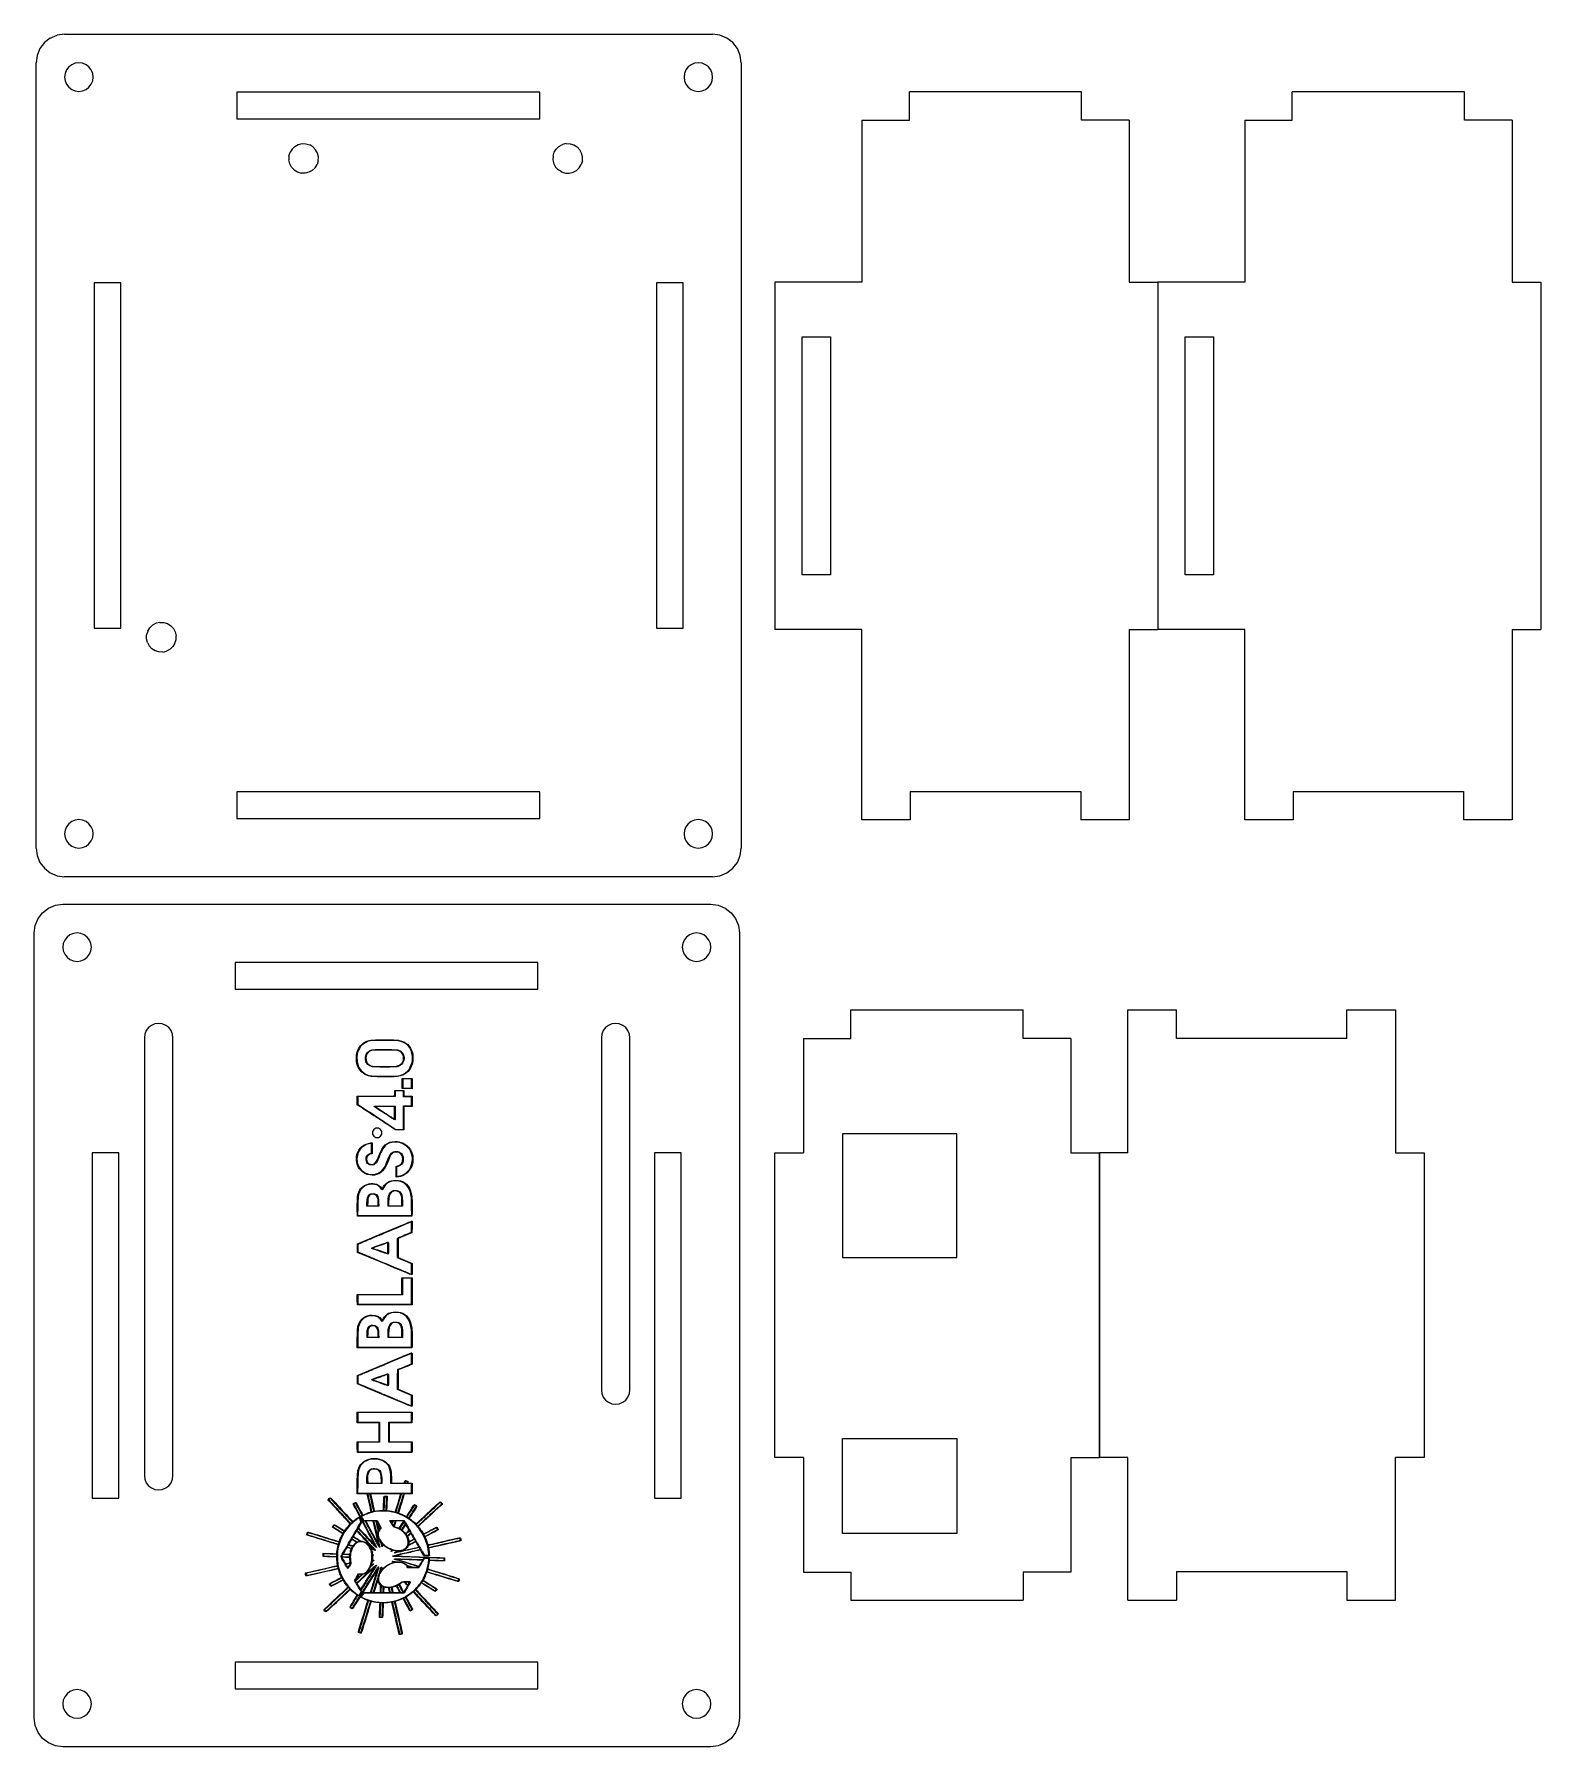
# Model space of a CAD drawing. Extents: x -200 to -42, y 99 to 278.
import ezdxf

# ---------------------------------------------------------------- set-up
doc = ezdxf.new("R2010")
doc.units = 0
doc.layers.add('Layer0', color=7, linetype='CONTINUOUS')

msp = doc.modelspace()

# ---------------------------------------------------------------- linework, layer by layer
at = {"layer": 'Layer0', "color": 7}
for points in [[(-198.715483, 278.003827), (-199.336801, 277.527072), (-199.813559, 276.905751), (-200.113259, 276.182208), (-200.215483, 275.405751)], [(-198.715483, 278.003827), (-197.991939, 278.303529)], [(-197.215483, 278.405751), (-197.991939, 278.303529)], [(-197.215483, 278.405751), (-129.151609, 278.405751)], [(-126.151609, 275.405751), (-126.25383, 276.182208), (-126.553533, 276.905751), (-127.030288, 277.527072), (-127.651609, 278.003827), (-128.37515, 278.303529), (-129.151609, 278.405751)], [(-200.215483, 192.905752), (-200.215483, 275.405751)], [(-196.103711, 275.35464), (-196.465481, 275.204789)], [(-195.715481, 275.405751), (-196.103711, 275.35464)], [(-195.327253, 275.35464), (-195.715481, 275.405751)], [(-194.965481, 275.204789), (-195.327253, 275.35464)], [(-131.039836, 275.35464), (-131.401608, 275.204789)], [(-130.651608, 275.405751), (-131.039836, 275.35464)], [(-130.263381, 275.35464), (-130.651608, 275.405751)], [(-129.901609, 275.204789), (-130.263381, 275.35464)], [(-126.151609, 275.405751), (-126.151609, 192.905752)], [(-197.16437, 274.29398), (-197.215483, 273.905751)], [(-197.215483, 273.905751), (-197.16437, 273.517523)], [(-197.014521, 274.655751), (-197.16437, 274.29398)], [(-197.16437, 273.517523), (-197.014521, 273.155751)], [(-196.776142, 274.966411), (-197.014521, 274.655751)], [(-196.465481, 275.204789), (-196.776142, 274.966411)], [(-194.654822, 274.966411), (-194.965481, 275.204789)], [(-194.416443, 274.655751), (-194.654822, 274.966411)], [(-194.266594, 274.29398), (-194.416443, 274.655751)], [(-194.416443, 273.155751), (-194.266594, 273.517523)], [(-194.215481, 273.905751), (-194.266594, 274.29398)], [(-194.266594, 273.517523), (-194.215481, 273.905751)], [(-132.100498, 274.29398), (-132.151608, 273.905751)], [(-132.151608, 273.905751), (-132.100498, 273.517523)], [(-131.950646, 274.655751), (-132.100498, 274.29398)], [(-132.100498, 273.517523), (-131.950646, 273.155751)], [(-131.71227, 274.966411), (-131.950646, 274.655751)], [(-131.401608, 275.204789), (-131.71227, 274.966411)], [(-129.590947, 274.966411), (-129.901609, 275.204789)], [(-129.352571, 274.655751), (-129.590947, 274.966411)], [(-129.202719, 274.29398), (-129.352571, 274.655751)], [(-129.352571, 273.155751), (-129.202719, 273.517523)], [(-129.151609, 273.905751), (-129.202719, 274.29398)], [(-129.202719, 273.517523), (-129.151609, 273.905751)], [(-197.014521, 273.155751), (-196.776142, 272.845091)], [(-196.776142, 272.845091), (-196.465481, 272.606713)], [(-196.465481, 272.606713), (-196.103711, 272.456863)], [(-196.103711, 272.456863), (-195.715481, 272.405751)], [(-195.715481, 272.405751), (-195.327253, 272.456863)], [(-195.327253, 272.456863), (-194.965481, 272.606713)], [(-194.965481, 272.606713), (-194.654822, 272.845091)], [(-194.654822, 272.845091), (-194.416443, 273.155751)], [(-179.115483, 272.305751), (-179.115483, 269.505751)], [(-147.315482, 272.305751), (-179.115483, 272.305751)], [(-147.315482, 269.505751), (-147.315482, 272.305751)], [(-131.950646, 273.155751), (-131.71227, 272.845091)], [(-131.71227, 272.845091), (-131.401608, 272.606713)], [(-131.401608, 272.606713), (-131.039836, 272.456863)], [(-131.039836, 272.456863), (-130.651608, 272.405751)], [(-130.651608, 272.405751), (-130.263381, 272.456863)], [(-130.263381, 272.456863), (-129.901609, 272.606713)], [(-129.901609, 272.606713), (-129.590947, 272.845091)], [(-129.590947, 272.845091), (-129.352571, 273.155751)], [(-85.392003, 269.369872), (-90.392001, 269.369872), (-90.392001, 272.369873), (-108.487001, 272.369873)], [(-108.487001, 269.369872), (-108.487001, 272.369873)], [(-45.168034, 269.369872), (-50.168032, 269.369872), (-50.168032, 272.369871), (-68.263032, 272.369871)], [(-68.263032, 269.369872), (-68.263032, 272.369871)], [(-179.115483, 269.505751), (-147.315482, 269.505751)], [(-113.487002, 269.369872), (-113.487002, 252.369872), (-122.615971, 252.369872), (-122.615971, 215.869872)], [(-113.487002, 269.369872), (-108.487001, 269.369872)], [(-85.392003, 269.369872), (-85.392003, 252.369872)], [(-73.263032, 269.369872), (-73.263032, 252.369872), (-82.392001, 252.369872), (-82.392001, 215.869873)], [(-73.263032, 269.369872), (-68.263032, 269.369872)], [(-45.168034, 269.369872), (-45.168034, 252.369872)], [(-173.323699, 266.348198), (-173.537713, 266.000706)], [(-173.323699, 266.348198), (-173.027038, 266.628456)], [(-173.027038, 266.628456), (-172.66795, 266.822385)], [(-172.66795, 266.822385), (-172.270903, 266.916766)], [(-172.270903, 266.916766), (-171.862959, 266.905166)], [(-171.862959, 266.905169), (-171.471917, 266.788383)], [(-171.124426, 266.574368), (-171.471917, 266.788383)], [(-171.124426, 266.574368), (-170.844168, 266.277707)], [(-170.650239, 265.918619), (-170.844168, 266.277707)], [(-145.798503, 266.000706), (-145.584489, 266.348198)], [(-145.584489, 266.348198), (-145.287828, 266.628456)], [(-145.287828, 266.628456), (-144.92874, 266.822385)], [(-144.531695, 266.916766), (-144.92874, 266.822385)], [(-144.531695, 266.916766), (-144.123751, 266.905166)], [(-144.123751, 266.905169), (-143.732707, 266.788383), (-143.385218, 266.574368)], [(-143.385218, 266.574368), (-143.104957, 266.277707)], [(-142.911028, 265.918619), (-143.104957, 266.277707)], [(-173.6545, 265.609665), (-173.666099, 265.201721)], [(-173.571716, 264.804674), (-173.666096, 265.201721)], [(-173.6545, 265.609665), (-173.537713, 266.000706)], [(-173.377787, 264.445585), (-173.571716, 264.804674)], [(-170.898256, 264.375095), (-170.684241, 264.722587)], [(-170.567454, 265.113628), (-170.684241, 264.722587)], [(-170.555855, 265.521572), (-170.650239, 265.918619)], [(-170.567454, 265.113628), (-170.555855, 265.521572)], [(-145.91529, 265.609665), (-145.926889, 265.201721)], [(-145.926886, 265.201721), (-145.832505, 264.804674)], [(-145.91529, 265.609665), (-145.798503, 266.000706)], [(-145.832505, 264.804674), (-145.638576, 264.445585)], [(-143.159045, 264.375095), (-142.945031, 264.722587)], [(-142.828244, 265.113628), (-142.945031, 264.722587)], [(-142.816648, 265.521572), (-142.911028, 265.918619)], [(-142.828244, 265.113628), (-142.816645, 265.521572)], [(-173.097526, 264.148925), (-173.377787, 264.445585)], [(-173.097526, 264.148925), (-172.750034, 263.93491)], [(-172.750034, 263.93491), (-172.358993, 263.818124)], [(-171.951049, 263.806527), (-172.358993, 263.818126)], [(-171.554005, 263.900908), (-171.951049, 263.806527)], [(-171.194916, 264.094837), (-171.554005, 263.900908)], [(-170.898256, 264.375095), (-171.194916, 264.094837)], [(-145.358318, 264.148925), (-145.638576, 264.445585)], [(-145.010827, 263.93491), (-145.358318, 264.148925)], [(-145.010827, 263.93491), (-144.619785, 263.818124)], [(-144.619785, 263.818124), (-144.211842, 263.806524)], [(-144.211842, 263.806527), (-143.814794, 263.900908)], [(-143.814794, 263.900908), (-143.455706, 264.094837)], [(-143.455706, 264.094837), (-143.159045, 264.375095)], [(-194.115481, 252.305751), (-194.115481, 216.005751)], [(-191.315481, 252.305751), (-194.115481, 252.305751)], [(-191.315481, 216.005751), (-191.315481, 252.305751)], [(-132.251608, 252.305751), (-135.051608, 252.305751)], [(-135.051608, 252.305751), (-135.051608, 216.005751)], [(-132.251608, 216.005751), (-132.251608, 252.305751)], [(-85.392003, 252.369872), (-82.392001, 252.369872)], [(-45.168034, 252.369872), (-42.168032, 252.369872)], [(-42.168032, 252.369872), (-42.168032, 215.869873)], [(-194.115481, 216.005751), (-191.315481, 216.005751)], [(-188.483141, 215.700705), (-188.269126, 216.048197)], [(-188.269126, 216.048197), (-187.972466, 216.328458)], [(-187.613377, 216.522384), (-187.972466, 216.328458)], [(-187.21633, 216.616767), (-187.613377, 216.522384)], [(-187.21633, 216.616767), (-186.808387, 216.605168)], [(-186.808387, 216.605168), (-186.417345, 216.488384)], [(-186.417345, 216.488384), (-186.069853, 216.274367)], [(-186.069853, 216.274367), (-185.789595, 215.977706)], [(-185.789595, 215.977706), (-185.595666, 215.618618)], [(-135.051608, 216.005751), (-132.251608, 216.005751)], [(-188.611524, 214.90172), (-188.599925, 215.309664)], [(-188.517143, 214.504676), (-188.611524, 214.90172)], [(-188.483141, 215.700705), (-188.599928, 215.309664)], [(-188.517143, 214.504676), (-188.323214, 214.145584)], [(-188.042956, 213.848927), (-188.323214, 214.145584)], [(-185.629669, 214.422588), (-185.843683, 214.075097)], [(-185.629669, 214.422588), (-185.512882, 214.81363)], [(-185.595666, 215.618618), (-185.501286, 215.221574)], [(-185.512882, 214.81363), (-185.501283, 215.221574)], [(-113.487002, 215.869872), (-122.615971, 215.869872)], [(-113.487002, 195.869872), (-113.487002, 215.869872)], [(-85.392001, 215.869873), (-85.392001, 195.869874)], [(-85.392001, 215.869873), (-82.391999, 215.869873)], [(-73.263032, 215.869873), (-82.392001, 215.869873)], [(-73.263032, 195.869871), (-73.263032, 215.869873)], [(-45.168032, 215.869873), (-45.168032, 195.869874)], [(-45.168032, 215.869873), (-42.16803, 215.869873)], [(-187.695465, 213.634909), (-188.042956, 213.848927)], [(-187.304423, 213.518123), (-187.695465, 213.634909)], [(-186.896477, 213.506526), (-187.304423, 213.518125)], [(-186.896477, 213.506526), (-186.499432, 213.600907)], [(-186.140344, 213.794836), (-186.499432, 213.600907)], [(-186.140344, 213.794836), (-185.843683, 214.075097)], [(-179.115483, 198.805751), (-179.115483, 196.005751)], [(-147.315482, 198.805751), (-179.115483, 198.805751)], [(-147.315482, 196.005751), (-147.315482, 198.805751)], [(-108.387002, 198.869873), (-90.492001, 198.869873)], [(-108.387001, 198.869872), (-108.387001, 195.869872)], [(-90.492001, 198.869873), (-90.492001, 195.869874)], [(-68.163033, 198.869873), (-50.268031, 198.869873)], [(-68.163033, 198.869873), (-68.163033, 195.869871)], [(-50.268031, 198.869873), (-50.268031, 195.869874)], [(-197.16437, 194.793979), (-197.215483, 194.405751)], [(-197.215483, 194.405751), (-197.16437, 194.017524)], [(-197.014521, 195.155751), (-197.16437, 194.793979)], [(-196.776142, 195.46641), (-197.014521, 195.155751)], [(-196.465481, 195.704789), (-196.776142, 195.46641)], [(-196.103711, 195.854641), (-196.465481, 195.704789)], [(-195.715481, 195.905751), (-196.103711, 195.854641)], [(-195.327253, 195.854641), (-195.715481, 195.905751)], [(-194.965481, 195.704789), (-195.327253, 195.854641)], [(-194.654822, 195.46641), (-194.965481, 195.704789)], [(-194.416443, 195.155751), (-194.654822, 195.46641)], [(-194.266594, 194.793979), (-194.416443, 195.155751)], [(-194.215481, 194.405751), (-194.266594, 194.793979)], [(-194.266594, 194.017524), (-194.215481, 194.405751)], [(-179.115483, 196.005751), (-147.315482, 196.005751)], [(-132.100498, 194.793979), (-132.151608, 194.405751)], [(-132.151608, 194.405751), (-132.100498, 194.017524)], [(-131.950646, 195.155751), (-132.100498, 194.793979)], [(-131.71227, 195.46641), (-131.950646, 195.155751)], [(-131.401608, 195.704789), (-131.71227, 195.46641)], [(-131.039836, 195.854641), (-131.401608, 195.704789)], [(-130.651608, 195.905751), (-131.039836, 195.854641)], [(-130.263381, 195.854641), (-130.651608, 195.905751)], [(-129.901609, 195.704789), (-130.263381, 195.854641)], [(-129.590947, 195.46641), (-129.901609, 195.704789)], [(-129.352571, 195.155751), (-129.590947, 195.46641)], [(-129.202719, 194.793979), (-129.352571, 195.155751)], [(-129.151609, 194.405751), (-129.202719, 194.793979)], [(-129.202719, 194.017524), (-129.151609, 194.405751)], [(-108.387001, 195.869872), (-113.487002, 195.869872)], [(-85.392001, 195.869874), (-90.492001, 195.869874)], [(-68.163033, 195.869871), (-73.263032, 195.869871)], [(-45.168032, 195.869874), (-50.268031, 195.869874)], [(-200.215483, 192.905752), (-200.113259, 192.129293), (-199.813559, 191.405752), (-199.336801, 190.784431), (-198.715483, 190.307676), (-197.991939, 190.007973), (-197.215483, 189.905752)], [(-197.16437, 194.017524), (-197.014521, 193.655752)], [(-197.014521, 193.655752), (-196.776142, 193.34509)], [(-196.776142, 193.34509), (-196.465481, 193.106714)], [(-196.465481, 193.106714), (-196.103711, 192.956862)], [(-196.103711, 192.956862), (-195.715481, 192.905752)], [(-195.715481, 192.905752), (-195.327253, 192.956862)], [(-195.327253, 192.956862), (-194.965481, 193.106714)], [(-194.965481, 193.106714), (-194.654822, 193.34509)], [(-194.654822, 193.34509), (-194.416443, 193.655752)], [(-194.416443, 193.655752), (-194.266594, 194.017524)], [(-132.100498, 194.017524), (-131.950646, 193.655752)], [(-131.950646, 193.655752), (-131.71227, 193.34509)], [(-131.71227, 193.34509), (-131.401608, 193.106714)], [(-131.401608, 193.106714), (-131.039836, 192.956862)], [(-131.039836, 192.956862), (-130.651608, 192.905752)], [(-130.651608, 192.905752), (-130.263381, 192.956862)], [(-130.263381, 192.956862), (-129.901609, 193.106714)], [(-129.901609, 193.106714), (-129.590947, 193.34509)], [(-129.590947, 193.34509), (-129.352571, 193.655752)], [(-129.352571, 193.655752), (-129.202719, 194.017524)], [(-129.151609, 189.905752), (-128.37515, 190.007973), (-127.651609, 190.307676), (-127.030288, 190.784431), (-126.553533, 191.405752), (-126.25383, 192.129293), (-126.151609, 192.905752)], [(-129.151609, 189.905752), (-197.215483, 189.905752)], [(-200.299701, 184.776465), (-200.000001, 185.500006)], [(-200.000001, 185.500006), (-199.523243, 186.121327)], [(-199.523243, 186.121327), (-198.901925, 186.598082)], [(-198.901925, 186.598082), (-198.17838, 186.897782)], [(-198.17838, 186.897782), (-197.401925, 187.000006)], [(-197.401925, 187.000006), (-129.33805, 187.000006)], [(-129.33805, 187.000006), (-128.561592, 186.897782)], [(-128.561592, 186.897782), (-127.83805, 186.598082)], [(-127.83805, 186.598082), (-127.21673, 186.121327)], [(-127.21673, 186.121327), (-126.739975, 185.500006)], [(-126.739975, 185.500006), (-126.440271, 184.776465)], [(-200.401925, 184.000006), (-200.299701, 184.776465)], [(-200.401925, 101.500005), (-200.401925, 184.000006)], [(-196.962584, 183.560665), (-197.200963, 183.250007)], [(-196.651922, 183.799044), (-196.962584, 183.560665)], [(-196.290153, 183.948896), (-196.651922, 183.799044)], [(-195.901922, 184.000006), (-196.290153, 183.948896)], [(-195.513695, 183.948896), (-195.901922, 184.000006)], [(-195.151925, 183.799044), (-195.513695, 183.948896)], [(-194.841264, 183.560665), (-195.151925, 183.799044)], [(-194.602885, 183.250007), (-194.841264, 183.560665)], [(-131.898712, 183.560665), (-132.137088, 183.250007)], [(-131.58805, 183.799044), (-131.898712, 183.560665)], [(-131.226278, 183.948896), (-131.58805, 183.799044)], [(-130.83805, 184.000006), (-131.226278, 183.948896)], [(-130.449822, 183.948896), (-130.83805, 184.000006)], [(-130.08805, 183.799044), (-130.449822, 183.948896)], [(-129.777388, 183.560665), (-130.08805, 183.799044)], [(-129.539012, 183.250007), (-129.777388, 183.560665)], [(-126.440271, 184.776465), (-126.338051, 184.000006)], [(-126.338051, 184.000006), (-126.338051, 101.500005)], [(-197.350812, 182.888234), (-197.401925, 182.500007)], [(-197.401925, 182.500007), (-197.350812, 182.111779)], [(-197.200963, 183.250007), (-197.350812, 182.888234)], [(-197.350812, 182.111779), (-197.200963, 181.750007)], [(-197.200963, 181.750007), (-196.962584, 181.439345)], [(-194.841264, 181.439345), (-194.602885, 181.750007)], [(-194.453036, 182.888234), (-194.602885, 183.250007)], [(-194.602885, 181.750007), (-194.453036, 182.111779)], [(-194.401923, 182.500007), (-194.453036, 182.888234)], [(-194.453036, 182.111779), (-194.401923, 182.500007)], [(-132.286939, 182.888234), (-132.33805, 182.500007)], [(-132.33805, 182.500007), (-132.286939, 182.111779)], [(-132.137088, 183.250007), (-132.286939, 182.888234)], [(-132.286939, 182.111779), (-132.137088, 181.750007)], [(-132.137088, 181.750007), (-131.898712, 181.439345)], [(-129.777388, 181.439345), (-129.539012, 181.750007)], [(-129.389161, 182.888234), (-129.539012, 183.250007)], [(-129.539012, 181.750007), (-129.389161, 182.111779)], [(-129.33805, 182.500007), (-129.389161, 182.888234)], [(-129.389161, 182.111779), (-129.33805, 182.500007)], [(-196.962584, 181.439345), (-196.651922, 181.200969)], [(-196.651922, 181.200969), (-196.290153, 181.051117)], [(-196.290153, 181.051117), (-195.901922, 181.000007)], [(-195.901922, 181.000007), (-195.513695, 181.051117)], [(-195.513695, 181.051117), (-195.151925, 181.200969)], [(-195.151925, 181.200969), (-194.841264, 181.439345)], [(-147.501923, 180.900007), (-179.301925, 180.900007)], [(-179.301925, 180.900007), (-179.301925, 178.100007)], [(-147.501923, 178.100007), (-147.501923, 180.900007)], [(-131.898712, 181.439345), (-131.58805, 181.200969)], [(-131.58805, 181.200969), (-131.226278, 181.051117)], [(-131.226278, 181.051117), (-130.83805, 181.000007)], [(-130.83805, 181.000007), (-130.449822, 181.051117)], [(-130.449822, 181.051117), (-130.08805, 181.200969)], [(-130.08805, 181.200969), (-129.777388, 181.439345)], [(-179.301925, 178.100007), (-147.501923, 178.100007)], [(-114.615971, 175.900007), (-96.520971, 175.900007)], [(-114.61597, 172.900006), (-114.61597, 175.900006)], [(-96.520971, 172.900008), (-96.520971, 175.900007)], [(-85.520972, 175.900007), (-80.420975, 175.900007)], [(-85.520972, 160.900008), (-85.520972, 175.900007)], [(-80.420975, 172.900008), (-80.420975, 175.900007)], [(-62.525973, 172.900008), (-62.525973, 175.900007)], [(-62.525973, 175.900007), (-57.425971, 175.900007)], [(-57.425971, 175.900007), (-57.425971, 160.900008)], [(-188.786939, 173.371842), (-188.83805, 172.983614)], [(-188.83805, 172.983614), (-188.83805, 126.983613)], [(-188.637088, 173.733614), (-188.786939, 173.371842)], [(-188.398709, 174.044273), (-188.637088, 173.733614)], [(-188.08805, 174.282652), (-188.398709, 174.044273)], [(-187.726278, 174.432501), (-188.08805, 174.282652)], [(-187.33805, 174.483614), (-187.726278, 174.432501)], [(-186.949822, 174.432501), (-187.33805, 174.483614)], [(-186.58805, 174.282652), (-186.949822, 174.432501)], [(-186.277391, 174.044273), (-186.58805, 174.282652)], [(-186.039012, 173.733614), (-186.277391, 174.044273)], [(-185.889161, 173.371842), (-186.039012, 173.733614)], [(-185.83805, 172.983614), (-185.889161, 173.371842)], [(-185.83805, 126.983613), (-185.83805, 172.983614)], [(-140.786939, 173.371842), (-140.83805, 172.983614)], [(-140.83805, 172.983614), (-140.83805, 135.983612)], [(-140.637088, 173.733614), (-140.786939, 173.371842)], [(-140.398712, 174.044273), (-140.637088, 173.733614)], [(-140.08805, 174.282652), (-140.398712, 174.044273)], [(-139.726278, 174.432501), (-140.08805, 174.282652)], [(-139.33805, 174.483614), (-139.726278, 174.432501)], [(-138.949822, 174.432501), (-139.33805, 174.483614)], [(-138.58805, 174.282652), (-138.949822, 174.432501)], [(-138.277391, 174.044273), (-138.58805, 174.282652)], [(-138.039012, 173.733614), (-138.277391, 174.044273)], [(-137.889161, 173.371842), (-138.039012, 173.733614)], [(-137.83805, 172.983614), (-137.889161, 173.371842)], [(-137.83805, 135.983612), (-137.83805, 172.983614)], [(-119.615972, 172.900006), (-119.615972, 160.900008)], [(-119.615972, 172.900006), (-114.61597, 172.900006)], [(-91.520973, 172.900008), (-96.520971, 172.900008)], [(-91.520973, 172.900008), (-91.520973, 160.900008)], [(-62.525973, 172.900008), (-80.420975, 172.900008)], [(-164.869168, 163.120992), (-164.886214, 162.991582)], [(-164.886203, 162.991582), (-164.869156, 162.862172)], [(-164.819217, 163.241583), (-164.869168, 163.120992)], [(-164.869168, 162.862172), (-164.819217, 162.741581)], [(-164.739757, 163.345136), (-164.819217, 163.241583)], [(-164.819217, 162.741581), (-164.739757, 162.638028)], [(-164.636204, 163.424595), (-164.739757, 163.345136)], [(-164.739757, 162.638028), (-164.636204, 162.558568)], [(-164.515614, 163.474546), (-164.636204, 163.424595)], [(-164.636204, 162.558568), (-164.515614, 162.508621)], [(-164.386204, 163.491581), (-164.515614, 163.474535)], [(-164.515614, 162.508621), (-164.386204, 162.491574)], [(-164.256793, 163.474546), (-164.386204, 163.491592)], [(-164.386204, 162.491583), (-164.256793, 162.508629)], [(-164.136203, 163.424595), (-164.256793, 163.474546)], [(-164.256793, 162.508621), (-164.136203, 162.558568)], [(-164.03265, 163.345136), (-164.136203, 163.424595)], [(-164.136203, 162.558568), (-164.03265, 162.638028)], [(-163.95319, 163.241583), (-164.03265, 163.345136)], [(-164.03265, 162.638028), (-163.95319, 162.741581)], [(-163.903239, 163.120992), (-163.95319, 163.241583)], [(-163.95319, 162.741581), (-163.903239, 162.862172)], [(-163.886205, 162.991582), (-163.903251, 163.120992)], [(-163.903239, 162.862172), (-163.886193, 162.991582)], [(-115.515971, 162.900006), (-115.515971, 149.900007)], [(-103.515973, 162.900006), (-115.515971, 162.900006)], [(-103.515973, 149.900007), (-103.515973, 162.900006)], [(-194.301923, 160.900008), (-194.301923, 124.600007)], [(-191.501923, 160.900008), (-194.301923, 160.900008)], [(-191.501923, 124.600007), (-191.501923, 160.900008)], [(-135.23805, 160.900008), (-135.23805, 124.600007)], [(-132.43805, 160.900008), (-135.23805, 160.900008)], [(-132.43805, 124.600007), (-132.43805, 160.900008)], [(-122.615971, 128.900007), (-122.615971, 160.900008), (-119.615972, 160.900008)], [(-91.520973, 160.900008), (-88.520974, 160.900008)], [(-85.520972, 160.900008), (-88.520974, 160.900008), (-88.520974, 128.900009)], [(-88.520974, 128.900009), (-88.520974, 160.900008)], [(-57.425971, 160.900008), (-54.425972, 160.900008)], [(-54.425972, 160.900008), (-54.425972, 128.900009)], [(-115.515971, 149.900007), (-103.515973, 149.900007)], [(-140.83805, 135.983612), (-140.786939, 135.595385)], [(-140.786939, 135.595385), (-140.637088, 135.233612)], [(-140.637088, 135.233612), (-140.398712, 134.922953)], [(-138.277391, 134.922953), (-138.039012, 135.233612)], [(-138.039012, 135.233612), (-137.889161, 135.595385)], [(-137.889161, 135.595385), (-137.83805, 135.983612)], [(-140.398712, 134.922953), (-140.08805, 134.684574)], [(-140.08805, 134.684574), (-139.726278, 134.534726)], [(-139.726278, 134.534726), (-139.33805, 134.483612)], [(-139.33805, 134.483612), (-138.949822, 134.534726)], [(-138.949822, 134.534726), (-138.58805, 134.684574)], [(-138.58805, 134.684574), (-138.277391, 134.922953)], [(-115.515971, 130.900005), (-103.515973, 130.900005)], [(-115.515971, 120.900006), (-115.515971, 130.900005)], [(-103.515973, 130.900005), (-103.515973, 120.900006)], [(-119.615972, 128.900004), (-122.615971, 128.900004)], [(-119.615972, 128.900004), (-119.615972, 116.836133)], [(-91.520973, 128.900009), (-88.520974, 128.900009)], [(-91.520973, 128.900009), (-91.520973, 116.836133)], [(-85.520972, 128.900009), (-88.520974, 128.900009)], [(-85.520972, 113.900007), (-85.520972, 128.900009)], [(-62.525973, 113.900007), (-57.425971, 113.900007), (-57.425971, 128.900009)], [(-54.425972, 128.900009), (-57.425971, 128.900009)], [(-188.83805, 126.983613), (-188.786939, 126.595386)], [(-188.786939, 126.595386), (-188.637088, 126.233613)], [(-188.637088, 126.233613), (-188.398709, 125.922954)], [(-186.277391, 125.922954), (-186.039012, 126.233613)], [(-186.039012, 126.233613), (-185.889161, 126.595386)], [(-185.889161, 126.595386), (-185.83805, 126.983613)], [(-194.301923, 124.600007), (-191.501923, 124.600007)], [(-188.398709, 125.922954), (-188.08805, 125.684575)], [(-188.08805, 125.684575), (-187.726278, 125.534724)], [(-187.726278, 125.534724), (-187.33805, 125.483613)], [(-187.33805, 125.483613), (-186.949822, 125.534724)], [(-186.949822, 125.534724), (-186.58805, 125.684575)], [(-186.58805, 125.684575), (-186.277391, 125.922954)], [(-135.23805, 124.600007), (-132.43805, 124.600007)], [(-103.515973, 120.900006), (-115.515971, 120.900006)], [(-119.615972, 116.836133), (-114.61597, 116.836133)], [(-114.61597, 116.836133), (-114.61597, 113.900006)], [(-91.520973, 116.836133), (-96.520971, 116.836133)], [(-96.520971, 116.836133), (-96.520971, 113.900007)], [(-80.420975, 116.900009), (-62.525973, 116.900009)], [(-80.420975, 116.900009), (-80.420975, 113.900007)], [(-62.525973, 116.900009), (-62.525973, 113.900007)], [(-114.615971, 113.900007), (-96.520971, 113.900007)], [(-85.520972, 113.900007), (-80.420975, 113.900007)], [(-179.301925, 107.400007), (-179.301925, 104.600007)], [(-147.501923, 107.400007), (-179.301925, 107.400007)], [(-147.501923, 104.600007), (-147.501923, 107.400007)], [(-196.290153, 104.448894), (-196.651922, 104.299045)], [(-195.901922, 104.500007), (-196.290153, 104.448894)], [(-195.513695, 104.448894), (-195.901922, 104.500007)], [(-195.151925, 104.299045), (-195.513695, 104.448894)], [(-179.301925, 104.600007), (-147.501923, 104.600007)], [(-131.226278, 104.448894), (-131.58805, 104.299045)], [(-130.83805, 104.500007), (-131.226278, 104.448894)], [(-130.449822, 104.448894), (-130.83805, 104.500007)], [(-130.08805, 104.299045), (-130.449822, 104.448894)], [(-197.350812, 103.388235), (-197.401925, 103.000008)], [(-197.401925, 103.000008), (-197.350812, 102.611777)], [(-197.200963, 103.750008), (-197.350812, 103.388235)], [(-197.350812, 102.611777), (-197.200963, 102.250008)], [(-196.962584, 104.060666), (-197.200963, 103.750008)], [(-196.651922, 104.299045), (-196.962584, 104.060666)], [(-194.841264, 104.060666), (-195.151925, 104.299045)], [(-194.602885, 103.750008), (-194.841264, 104.060666)], [(-194.453036, 103.388235), (-194.602885, 103.750008)], [(-194.602885, 102.250008), (-194.453036, 102.611777)], [(-194.401923, 103.000008), (-194.453036, 103.388235)], [(-194.453036, 102.611777), (-194.401923, 103.000008)], [(-132.286939, 103.388235), (-132.33805, 103.000008)], [(-132.33805, 103.000008), (-132.286939, 102.611777)], [(-132.137088, 103.750008), (-132.286939, 103.388235)], [(-132.286939, 102.611777), (-132.137088, 102.250008)], [(-131.898712, 104.060666), (-132.137088, 103.750008)], [(-131.58805, 104.299045), (-131.898712, 104.060666)], [(-129.777388, 104.060666), (-130.08805, 104.299045)], [(-129.539012, 103.750008), (-129.777388, 104.060666)], [(-129.389161, 103.388235), (-129.539012, 103.750008)], [(-129.539012, 102.250008), (-129.389161, 102.611777)], [(-129.33805, 103.000008), (-129.389161, 103.388235)], [(-129.389161, 102.611777), (-129.33805, 103.000008)], [(-200.299701, 100.72355), (-200.401925, 101.500005)], [(-197.200963, 102.250008), (-196.962584, 101.939346)], [(-196.962584, 101.939346), (-196.651922, 101.700967)], [(-196.651922, 101.700967), (-196.290153, 101.551118)], [(-196.290153, 101.551118), (-195.901922, 101.500005)], [(-195.901922, 101.500005), (-195.513695, 101.551118)], [(-195.513695, 101.551118), (-195.151925, 101.700967)], [(-195.151925, 101.700967), (-194.841264, 101.939346)], [(-194.841264, 101.939346), (-194.602885, 102.250008)], [(-132.137088, 102.250008), (-131.898712, 101.939346)], [(-131.898712, 101.939346), (-131.58805, 101.700967)], [(-131.58805, 101.700967), (-131.226278, 101.551118)], [(-131.226278, 101.551118), (-130.83805, 101.500005)], [(-130.83805, 101.500005), (-130.449822, 101.551118)], [(-130.449822, 101.551118), (-130.08805, 101.700967)], [(-130.08805, 101.700967), (-129.777388, 101.939346)], [(-129.777388, 101.939346), (-129.539012, 102.250008)], [(-126.338051, 101.500005), (-126.440271, 100.72355)], [(-200.000001, 100.000005), (-200.299701, 100.72355)], [(-199.523243, 99.378687), (-200.000001, 100.000005)], [(-198.901925, 98.901929), (-199.523243, 99.378687)], [(-127.21673, 99.378687), (-127.83805, 98.901929)], [(-126.739975, 100.000005), (-127.21673, 99.378687)], [(-126.440271, 100.72355), (-126.739975, 100.000005)], [(-198.17838, 98.602229), (-198.901925, 98.901929)], [(-197.401925, 98.500005), (-198.17838, 98.602229)], [(-129.33805, 98.500005), (-197.401925, 98.500005)], [(-128.561592, 98.602229), (-129.33805, 98.500005)], [(-127.83805, 98.901929), (-128.561592, 98.602229)]]:
    msp.add_lwpolyline(points, dxfattribs=at)
for points in [[(-119.752646, 246.619877), (-116.752647, 246.619877), (-116.752647, 221.619876), (-119.752646, 221.619876)], [(-79.528678, 246.619878), (-76.528679, 246.619878), (-76.528679, 221.619875), (-79.528678, 221.619875)]]:
    msp.add_lwpolyline(points, close=True, dxfattribs=at)
at = {"layer": 'Layer0', "color": 1}
for points in [[(-161.698006, 171.236168)], [(-160.726857, 171.348636)], [(-161.582854, 170.615584)], [(-160.645557, 170.506702)], [(-161.23184, 167.635814), (-161.748718, 167.642079), (-161.748718, 168.164755), (-161.748718, 168.687458), (-161.23184, 168.693724), (-160.714961, 168.699989), (-160.714961, 168.164803), (-160.714961, 167.629616), (-161.23184, 167.635881)], [(-161.226026, 168.652579), (-161.690637, 168.652579), (-161.690637, 168.164735), (-161.690637, 167.676894), (-161.226026, 167.676894), (-160.761415, 167.676894), (-160.761415, 168.164735), (-160.761415, 168.652579), (-161.226026, 168.652579)], [(-162.514427, 164.363639)], [(-160.637514, 159.941056)], [(-164.335308, 156.178531)], [(-161.851284, 156.440577)], [(-160.80569, 156.351923)], [(-163.24313, 150.253987)], [(-163.589741, 144.916662), (-166.464522, 144.922476), (-166.470731, 145.474187), (-166.47694, 146.025923), (-164.130234, 146.025923), (-161.783525, 146.025923), (-161.783525, 146.897078), (-161.783525, 147.768208), (-161.249222, 147.768208), (-160.714921, 147.768208), (-160.714921, 146.339446), (-160.714921, 144.910685), (-163.589702, 144.916499)], [(-161.237648, 147.72185), (-161.713875, 147.72185), (-161.713875, 146.850695), (-161.713875, 145.979565), (-164.071774, 145.979565), (-166.429676, 145.979565), (-166.429676, 145.480094), (-166.429676, 144.980648), (-163.595547, 144.980648), (-160.76142, 144.980648), (-160.76142, 146.351249), (-160.76142, 147.72185), (-161.237648, 147.72185)], [(-160.755607, 148.070676)], [(-164.327467, 142.329915)], [(-160.786039, 142.297508)], [(-163.268426, 137.616553)], [(-163.242408, 136.431807)], [(-161.963608, 130.490388), (-163.165787, 130.496428), (-163.165787, 131.541807), (-163.165787, 132.587164), (-161.963608, 132.593203), (-160.761426, 132.599243), (-160.761426, 133.09848), (-160.761426, 133.597742), (-163.595552, 133.597742), (-166.429682, 133.597742), (-166.429682, 133.098505), (-166.429682, 132.599265), (-165.285575, 132.593226), (-164.141472, 132.587186), (-164.135432, 131.536004), (-164.129364, 130.484823), (-165.279513, 130.484823), (-166.429665, 130.484823), (-166.429665, 129.985377), (-166.429665, 129.485908), (-163.595535, 129.485908), (-160.761409, 129.485908), (-160.761409, 129.985168), (-160.761409, 130.484405), (-161.963588, 130.490445)], [(-160.754153, 134.248121)], [(-160.743925, 129.426899)], [(-163.967947, 126.878686)], [(-161.311491, 126.382361)], [(-161.699437, 125.09531)], [(-157.750346, 124.164408)], [(-167.405366, 122.554178)], [(-160.393947, 123.838026)], [(-168.367586, 121.456836)], [(-164.237495, 121.840912)], [(-162.873783, 122.237939)], [(-162.592357, 122.237939)], [(-162.002986, 122.237925)], [(-161.481584, 122.028855)], [(-161.214232, 121.559395)], [(-160.922857, 121.075009)], [(-160.709641, 120.699602)], [(-158.092538, 121.424623)], [(-167.318504, 119.364051)], [(-167.171841, 119.620272)], [(-166.843546, 120.15788)], [(-166.528411, 120.300041)], [(-165.246945, 119.798729)], [(-164.979299, 118.92546)], [(-163.874337, 119.821962)], [(-160.383629, 120.165424)], [(-160.318219, 120.014985)], [(-155.697628, 120.387575)], [(-168.500385, 117.374187)], [(-167.440554, 117.434836)], [(-167.4218, 117.731099)], [(-167.350525, 118.668872)], [(-167.240365, 118.156354)], [(-164.966159, 117.586451)], [(-164.902682, 118.012946)], [(-164.693199, 117.344271)], [(-164.487084, 117.56857)], [(-163.988504, 117.115595)], [(-161.055919, 117.435719)], [(-161.014283, 118.14979)], [(-159.199224, 118.288736)], [(-168.033062, 116.152469)], [(-167.308705, 115.148424)], [(-166.278089, 116.607996)], [(-164.094005, 115.549532)], [(-163.848184, 115.365653)], [(-161.422297, 115.681104)], [(-161.095264, 115.753762)], [(-161.032357, 115.795359)], [(-158.475796, 115.24425)], [(-156.36505, 116.291602)], [(-165.192775, 113.817752)], [(-163.138942, 114.989922)], [(-162.85129, 115.016107)], [(-161.824896, 115.009037)], [(-160.86273, 113.187143)], [(-158.463482, 112.922475)], [(-161.981326, 111.216803)]]:
    msp.add_lwpolyline(points, close=True, dxfattribs=at)
for points in [[(-166.266571, 165.802044), (-166.476135, 165.936653), (-166.476135, 166.388637), (-166.476135, 166.840599), (-164.51385, 166.840599), (-162.551562, 166.840599), (-162.54507, 167.136786), (-162.538579, 167.432972), (-162.056544, 167.439238), (-161.574511, 167.445503), (-161.574511, 167.143026), (-161.574511, 166.840551), (-161.144743, 166.840551), (-160.714978, 166.840551), (-160.714978, 166.306245), (-160.714978, 165.771962), (-161.144743, 165.771962), (-161.144726, 165.771987)], [(-161.191186, 166.794137), (-161.620951, 166.794137), (-161.620951, 167.096123), (-161.620951, 167.398137), (-162.050022, 167.398137), (-162.479093, 167.398137), (-162.485584, 167.101951), (-162.492075, 166.805764), (-164.460863, 166.799725), (-166.429653, 166.793685), (-166.429653, 166.386518), (-166.429653, 165.97937), (-166.01731, 165.710313)], [(-163.609099, 165.812853), (-162.492097, 165.806813), (-162.485945, 165.091874)], [(-162.614057, 164.46159), (-162.550173, 164.419282), (-162.550173, 165.095647), (-162.550173, 165.771987), (-163.589101, 165.771987), (-163.589101, 165.771987)], [(-162.797078, 163.598413), (-162.428397, 163.355815), (-162.024664, 163.355815), (-161.620928, 163.355815), (-161.620928, 164.587046), (-161.620928, 165.818257), (-161.191163, 165.818257), (-160.761398, 165.818257), (-160.761398, 166.306098), (-160.761398, 166.793942), (-161.191163, 166.793942), (-161.191186, 166.794137)], [(-161.144726, 165.771987), (-161.574491, 165.771987), (-161.574491, 164.540779), (-161.574491, 163.309545), (-162.019056, 163.309545), (-162.463624, 163.309545), (-162.628859, 163.418556)], [(-165.053272, 161.931761), (-164.896467, 161.945675), (-164.896467, 161.375188), (-164.896467, 160.804724), (-164.995194, 160.788722)], [(-160.73928, 160.697869), (-160.739241, 160.698035)], [(-162.268295, 158.355625), (-162.399178, 158.349811), (-162.404851, 158.895744)], [(-162.196726, 159.470098), (-162.341145, 159.442637), (-162.341145, 158.925276), (-162.341145, 158.407912), (-162.288875, 158.407912)], [(-163.618779, 154.232011), (-166.464522, 154.23805), (-166.471521, 155.02788)], [(-166.422665, 155.196212), (-166.436184, 154.296024), (-163.59628, 154.296024), (-160.756377, 154.296024), (-160.767976, 155.242674)], [(-164.836083, 155.295006), (-165.453991, 155.295006), (-165.453427, 155.579591)], [(-165.380137, 155.730585), (-165.38897, 155.341472), (-164.826219, 155.341472), (-164.263468, 155.341472), (-164.274983, 155.68412)], [(-164.228399, 155.695748), (-164.21807, 155.295006), (-164.835975, 155.295006), (-164.836083, 155.295006)], [(-162.471193, 155.300484), (-163.235476, 155.306524), (-163.232203, 155.736298)], [(-163.177223, 155.695748), (-163.177378, 155.341472), (-162.477789, 155.341472), (-161.778199, 155.341472), (-161.78915, 155.811882)], [(-161.721075, 155.765008), (-161.706907, 155.29427), (-162.471187, 155.300309), (-162.471193, 155.300484)], [(-160.766836, 153.709821), (-160.714179, 153.720968), (-160.72036, 153.112907), (-160.726569, 152.504842), (-161.446715, 152.205037), (-162.166864, 151.90523), (-162.166864, 150.900651), (-162.166864, 149.89607), (-161.44091, 149.582662), (-160.714955, 149.26928), (-160.714955, 148.669828)], [(-160.743985, 154.237748), (-160.743999, 154.237119)], [(-163.630393, 149.254164), (-166.464522, 150.437403), (-166.464522, 150.881127), (-166.464522, 151.324848), (-165.175226, 151.866766)], [(-166.017324, 151.444905), (-166.429667, 151.270145), (-166.429667, 150.880709)], [(-164.048186, 150.588629), (-163.24709, 150.307668), (-163.24709, 150.881962), (-163.24709, 151.456256), (-163.520049, 151.358664), (-163.520049, 151.358664)], [(-161.104064, 148.266251), (-160.761415, 148.12094), (-160.761415, 148.670751), (-160.761415, 149.220537), (-161.487369, 149.532621), (-161.487375, 149.532621)], [(-163.932751, 143.371789), (-163.854709, 143.255912), (-163.792044, 143.380679)], [(-161.847759, 142.60721), (-161.847601, 142.60721)], [(-163.61329, 140.404169), (-166.480651, 140.404169), (-166.468826, 141.408886)], [(-166.429196, 141.130169), (-166.429761, 140.4739), (-163.595634, 140.4739), (-160.761505, 140.4739), (-160.761739, 141.246326)], [(-164.830269, 141.478256), (-165.442378, 141.484521), (-165.449349, 141.740068)], [(-165.380137, 141.908402), (-165.38897, 141.519288), (-164.825722, 141.519288), (-164.262469, 141.519288), (-164.275733, 141.86194)], [(-164.228495, 141.873263), (-164.218137, 141.472126), (-164.830246, 141.478391), (-164.830269, 141.478256)], [(-162.47134, 141.478326), (-163.235476, 141.484366), (-163.233783, 141.902538)], [(-163.176994, 141.8968), (-163.177559, 141.519288), (-162.478257, 141.519288), (-161.778956, 141.519288), (-161.789144, 141.989702)], [(-161.720886, 141.942873), (-161.707226, 141.472112), (-162.471362, 141.478152), (-162.47134, 141.478326)], [(-160.730449, 140.418551), (-160.730446, 140.419719)], [(-161.138921, 138.580167), (-160.761426, 138.738239), (-160.761426, 139.280854)], [(-160.714967, 139.291485), (-160.714967, 138.689804), (-161.022769, 138.560163)], [(-165.697919, 136.294875), (-166.464528, 136.614757), (-166.464528, 137.059037), (-166.464528, 137.503317), (-164.815156, 138.195904)], [(-166.365809, 137.475955), (-166.429693, 137.44648), (-166.429693, 137.057459), (-166.429693, 136.668439), (-166.249655, 136.593847)], [(-164.048186, 136.766449), (-163.24709, 136.485485), (-163.24709, 137.05103)], [(-161.498997, 135.716449), (-162.236568, 136.034059), (-162.236568, 137.072499)], [(-161.748724, 138.256943), (-162.166876, 138.083368), (-162.166876, 137.078462), (-162.166876, 136.073559), (-161.440921, 135.760408), (-160.714967, 135.447277), (-160.714967, 134.84771)], [(-160.76142, 134.858339), (-160.76142, 135.398842), (-161.498988, 135.716449), (-161.498997, 135.716449)], [(-163.618785, 129.421773), (-166.464528, 129.427813), (-166.470736, 129.979549), (-166.476945, 130.531262), (-165.326613, 130.531262), (-164.176278, 130.531262), (-164.176278, 131.530177), (-164.176278, 132.529094), (-165.32619, 132.529094), (-166.476101, 132.529094), (-166.476101, 133.086629), (-166.476101, 133.644168), (-163.595095, 133.644168), (-160.714083, 133.644168), (-160.720292, 133.092432), (-160.726501, 132.540721), (-161.91707, 132.534682), (-163.107632, 132.528642), (-163.107632, 131.529934), (-163.107632, 130.531251), (-161.911259, 130.531251), (-160.714888, 130.531251), (-160.714888, 129.984598)], [(-165.241168, 124.177639), (-165.442954, 125.060399), (-165.95942, 125.066664), (-166.47589, 125.072929), (-166.47589, 125.99925)], [(-166.422849, 126.123248), (-166.435662, 125.141763), (-165.91578, 125.141763)], [(-164.673946, 126.140655), (-165.450325, 126.140655), (-165.462207, 126.204547)], [(-165.379668, 126.322099), (-165.351785, 126.187117), (-164.6479, 126.187117), (-163.944015, 126.187117), (-163.944015, 126.437468)], [(-163.897572, 126.496464), (-163.897572, 126.140655), (-164.673952, 126.140655), (-164.673946, 126.140655)], [(-161.853282, 126.140655), (-162.945118, 126.140655), (-162.945273, 126.599464)], [(-162.87568, 126.507538), (-162.875115, 126.188122), (-162.213694, 126.188122), (-161.552272, 126.188122), (-161.515253, 126.315466)], [(-161.162134, 125.141763), (-160.761409, 125.141763), (-160.761409, 125.641209), (-160.761409, 126.140655), (-161.853245, 126.140655), (-161.853282, 126.140655)], [(-161.290387, 126.430523), (-161.150958, 126.388305), (-161.164674, 126.288229), (-161.17839, 126.188133), (-160.94653, 126.188133), (-160.71467, 126.188133), (-160.71467, 125.630595), (-160.71467, 125.073056), (-161.127011, 125.073056), (-161.539355, 125.073056), (-161.83919, 124.091871)], [(-168.750395, 123.999254), (-169.317199, 124.609848), (-169.395038, 124.534396)], [(-164.941004, 124.15348), (-164.941004, 124.152572)], [(-163.499642, 124.770054), (-163.612796, 124.770054), (-163.62654, 124.63649)], [(-163.390309, 124.648001), (-163.386499, 124.769961), (-163.49965, 124.769961), (-163.499642, 124.770054)], [(-163.491057, 125.071377), (-163.491034, 125.072066)], [(-163.479694, 124.819516), (-163.333382, 124.811388), (-163.348199, 124.447737)], [(-166.746961, 124.058304), (-166.842832, 124.001673), (-166.761264, 123.84583)], [(-166.236461, 121.853118), (-166.061274, 122.15362), (-166.169676, 122.35551), (-166.27808, 122.557404), (-166.417769, 122.463616)], [(-165.43055, 121.824481), (-165.646944, 122.235713), (-165.751208, 122.242684), (-165.855472, 122.249654), (-165.974025, 122.477794), (-166.092576, 122.705934), (-166.028689, 122.761239)], [(-165.866956, 122.371399), (-165.824611, 122.2843), (-165.110815, 122.284207), (-164.397015, 122.284207), (-164.189037, 121.882421), (-163.981062, 121.480636), (-164.099929, 121.337811)], [(-163.999638, 123.306055), (-163.741633, 123.306055), (-163.727409, 123.486084)], [(-163.378044, 123.700051), (-163.393086, 123.316045), (-163.103879, 123.276195)], [(-162.651093, 123.194803), (-162.487508, 123.153259), (-162.195874, 124.094897)], [(-161.516122, 122.778412), (-161.307049, 122.667476), (-161.124336, 122.958766)], [(-161.19004, 122.750198), (-161.270394, 122.623619), (-161.176233, 122.567479)], [(-160.393947, 123.838026), (-160.479458, 123.889109), (-160.610276, 123.673316)], [(-157.886651, 123.744752), (-157.602078, 124.0087), (-157.665962, 124.085708)], [(-169.037274, 121.541181), (-169.085878, 121.580517), (-169.017244, 121.69222)], [(-168.104797, 120.652689), (-167.990718, 120.880016), (-168.489692, 121.190918)], [(-167.947569, 121.260985), (-167.804722, 121.171515), (-167.747772, 121.257525)], [(-167.328243, 121.772546), (-167.203143, 121.905786), (-167.460936, 122.184193)], [(-167.020037, 122.220563), (-166.952117, 122.145181), (-166.801117, 122.264031)], [(-166.489134, 121.143151), (-166.541007, 121.198292), (-166.716171, 120.900389)], [(-166.202817, 121.25799), (-166.386691, 121.451039), (-166.431287, 121.399632)], [(-166.186635, 121.811767), (-166.361991, 121.510012), (-166.261584, 121.40353)], [(-164.512998, 120.995103), (-164.794805, 122.226312), (-165.182488, 122.232577)], [(-164.513, 120.994971), (-164.512998, 120.995103)], [(-162.873783, 122.237939), (-162.965071, 122.237939), (-162.906642, 122.133387)], [(-162.592362, 122.237939), (-162.704218, 122.237939), (-162.756195, 122.090707)], [(-162.002986, 122.237939), (-162.408229, 122.237939), (-162.492038, 121.964985)], [(-162.295081, 122.28443), (-161.552145, 122.28443), (-161.537582, 122.226363)], [(-161.919931, 121.349357), (-161.835592, 121.287344), (-161.637085, 121.59423)], [(-161.595043, 121.557792), (-161.783728, 121.260957), (-161.696544, 121.186712)], [(-161.500967, 120.997378), (-161.392574, 120.88231), (-161.207693, 121.054864)], [(-161.066263, 120.709302), (-161.196853, 120.584349), (-161.142271, 120.429663)], [(-160.469205, 122.046601), (-160.306377, 121.895841), (-160.20222, 121.992177)], [(-160.105372, 122.001677), (-160.273992, 121.842769), (-160.194913, 121.75648), (-160.115837, 121.67019), (-159.956071, 121.82049)], [(-160.015442, 121.691791), (-160.071221, 121.639061), (-159.948485, 121.482891)], [(-159.444868, 120.671205), (-159.40598, 120.589652), (-159.11383, 120.74313)], [(-159.243852, 120.608304), (-159.364336, 120.540929), (-159.285234, 120.356121)], [(-158.092513, 121.424623), (-158.141566, 121.518733), (-158.493237, 121.3339)], [(-170.065093, 118.749515), (-170.050164, 118.829096), (-169.767213, 118.814702)], [(-169.051738, 118.785227), (-168.619212, 118.770156), (-168.603351, 118.930157)], [(-168.758534, 120.110562), (-168.758545, 120.110418)], [(-167.147299, 119.671315), (-166.947314, 119.60944), (-166.811034, 119.752335)], [(-166.673601, 120.121197), (-166.487757, 120.002833), (-166.383219, 120.040269)], [(-164.934468, 119.368002), (-164.722237, 119.237965), (-164.827929, 119.349923)], [(-164.630182, 119.64767), (-164.566651, 119.577975), (-164.612072, 119.659298)], [(-163.865278, 119.69941), (-163.865137, 119.699514)], [(-162.424748, 118.990301), (-162.268772, 119.068931), (-162.467121, 119.097616)], [(-160.806003, 119.300861), (-160.002655, 119.484464), (-160.15118, 119.740312)], [(-160.744067, 120.207954), (-160.505995, 120.33553), (-160.543819, 120.409797)], [(-159.187543, 118.568006), (-159.472116, 118.568006), (-159.643355, 118.869507)], [(-159.565055, 118.862293), (-159.425674, 118.615216), (-159.187284, 118.615216), (-158.948896, 118.615216), (-158.959875, 118.702341)], [(-158.548081, 119.76039), (-159.04109, 119.647873), (-159.027148, 119.554878)], [(-158.984513, 118.952063), (-158.984518, 118.950807)], [(-155.611584, 120.137427), (-155.611903, 120.135833)], [(-169.600397, 118.468958), (-170.065009, 118.486145), (-170.072516, 118.578051)], [(-168.612535, 118.234101), (-168.613099, 118.423458), (-168.874443, 118.437625)], [(-168.872371, 117.45585), (-168.539115, 117.531418), (-168.554242, 117.625457)], [(-168.700487, 118.483139), (-168.613373, 118.470609), (-168.613373, 118.588786)], [(-168.619187, 118.710029), (-168.619162, 118.709927)], [(-167.69336, 118.395475), (-168.108066, 118.412183), (-168.073349, 118.35632)], [(-167.626239, 117.554563), (-167.569859, 117.46001), (-167.44203, 117.483209)], [(-164.88826, 118.199133), (-164.903218, 118.074527), (-164.80094, 118.08844)], [(-162.387178, 118.148353), (-162.584638, 118.213244), (-162.491716, 118.231589)], [(-159.966649, 117.388552), (-160.02357, 117.313054), (-160.601285, 117.313054), (-161.179002, 117.313054), (-161.237368, 117.405516)], [(-161.055919, 117.435734), (-161.222622, 117.489649), (-161.176295, 117.424572)], [(-159.506389, 118.260505), (-159.459916, 118.336745), (-159.187063, 118.330254), (-158.914208, 118.323763), (-158.9183, 118.228329), (-158.922364, 118.132896), (-158.732449, 118.118728)], [(-159.199219, 118.288739), (-159.448988, 118.288739), (-159.505983, 118.178382)], [(-158.754967, 118.065103), (-158.920584, 118.075094), (-158.936727, 117.911148)], [(-158.103048, 118.328211), (-158.103429, 118.327846)], [(-157.957579, 118.088626), (-157.372623, 118.07285), (-157.363507, 118.163548)], [(-166.607789, 115.775426), (-166.555397, 115.690251), (-166.404409, 115.833493)], [(-166.549222, 116.314103), (-166.347202, 116.650953), (-166.080643, 116.666023)], [(-166.322375, 116.306224), (-166.005993, 116.604524), (-166.127955, 116.611721)], [(-165.973788, 114.479269), (-165.83964, 114.687914), (-165.466584, 114.687914), (-165.093529, 114.687914), (-164.921455, 115.251255)], [(-163.848136, 115.365653), (-163.960655, 115.427691), (-163.975443, 115.237869)], [(-163.601372, 115.256216), (-163.688488, 115.273855), (-163.688488, 115.193529)], [(-163.138987, 114.990001), (-163.191371, 115.210691), (-163.352816, 115.224604)], [(-162.85129, 115.016042), (-162.901108, 115.239539), (-163.010226, 115.22794)], [(-162.633112, 115.301645), (-162.843797, 115.239469), (-162.78339, 114.969532), (-162.722983, 114.699617), (-162.355688, 114.693126)], [(-161.991463, 115.592518), (-162.046674, 115.556173), (-161.832637, 115.145963)], [(-161.298156, 115.798447), (-161.446043, 115.791476), (-161.293454, 115.63057), (-161.140865, 115.469689), (-161.093571, 115.560875)], [(-161.384894, 115.06803), (-161.183661, 115.419778), (-161.245087, 115.489447)], [(-160.132914, 115.22595), (-160.324024, 115.009461), (-160.199719, 114.877499)], [(-159.69418, 115.670115), (-159.753647, 115.709152), (-159.847729, 115.575796)], [(-167.066773, 114.88681), (-167.204494, 115.014851), (-167.310695, 114.913547)], [(-166.874368, 113.801118), (-166.482841, 114.423895), (-166.705946, 114.59132)], [(-161.345047, 115.012001), (-161.556965, 114.641547), (-163.674899, 114.641547), (-165.792827, 114.641547), (-165.913799, 114.454394)], [(-164.393945, 114.693171), (-164.048564, 114.699662), (-164.035949, 115.024904)], [(-164.097795, 113.388077), (-164.085829, 113.609856), (-164.337986, 113.639331)], [(-163.917624, 113.619403), (-164.030606, 113.619403), (-164.045, 113.381284)], [(-163.990373, 114.868042), (-163.990525, 114.688012), (-163.875246, 114.688012), (-163.759967, 114.688012), (-163.752318, 114.902877)], [(-163.808884, 113.439351), (-163.804679, 113.619403), (-163.917664, 113.619403), (-163.917624, 113.619403)], [(-163.528127, 113.619296), (-163.751116, 113.619296), (-163.766441, 113.148885)], [(-163.703559, 114.900568), (-163.718629, 114.687933), (-163.401542, 114.687933)], [(-162.520274, 113.56969), (-162.558484, 113.740666), (-162.660025, 113.729292)], [(-162.178509, 115.05877), (-162.178509, 115.058909)], [(-162.101296, 115.030664), (-161.919545, 114.688012), (-161.79349, 114.688012)], [(-160.0625, 114.216893), (-160.583214, 114.778281), (-160.689725, 114.690321)], [(-159.646369, 114.198385), (-160.378132, 114.986615), (-160.453632, 114.914064)], [(-169.490906, 113.281928), (-169.915465, 112.88961), (-169.833914, 112.808057), (-169.752363, 112.726503), (-169.664894, 112.807616)], [(-167.104568, 113.100002), (-167.01113, 113.038175), (-166.978567, 113.090417)], [(-164.074743, 112.626289), (-164.090096, 112.109413), (-163.970603, 112.109413), (-163.851105, 112.109413), (-163.847972, 112.312672)], [(-163.796562, 112.370657), (-163.811323, 112.062866), (-163.969186, 112.062866)], [(-158.57984, 112.708935), (-158.198614, 112.299072), (-158.109782, 112.37046), (-158.020947, 112.441851), (-158.118206, 112.548587)]]:
    msp.add_lwpolyline(points, dxfattribs=at)
for points in [[(-165.616551, 172.540068), (-165.177732, 172.756138), (-165.218556, 172.751707), (-163.653631, 172.752285)], [(-163.653631, 172.752285), (-162.412245, 172.752285), (-162.264446, 172.748814), (-162.085932, 172.710302)], [(-162.085932, 172.710302), (-161.337193, 172.549003), (-160.869384, 172.114889), (-160.679714, 171.405405)], [(-166.438755, 171.427825), (-166.574326, 170.900877), (-166.520924, 170.316253), (-166.295586, 169.86058)], [(-166.553605, 170.824637), (-166.553041, 171.292079), (-166.517018, 171.461988), (-166.344738, 171.811879)], [(-165.984253, 172.221648), (-166.168939, 172.047466), (-166.369419, 171.697322), (-166.438755, 171.427825)], [(-166.344738, 171.811879), (-166.254738, 171.994668), (-166.201903, 172.066708), (-166.036645, 172.231975)], [(-166.036645, 172.231975), (-165.87139, 172.397219), (-165.799347, 172.450065), (-165.616551, 172.540068)], [(-165.450616, 172.561071), (-165.61455, 172.495438), (-165.85839, 172.340337), (-165.984253, 172.221648)], [(-165.616407, 170.669959), (-165.68604, 171.060767), (-165.520093, 171.437186), (-165.201795, 171.610437)], [(-165.525312, 171.161483), (-165.547325, 171.10757), (-165.55834, 170.994058), (-165.557962, 170.824637)], [(-164.977772, 171.641947), (-165.240163, 171.562434), (-165.429283, 171.396493), (-165.525312, 171.161483)], [(-163.630398, 172.706311), (-165.029571, 172.706311), (-165.102289, 172.700498), (-165.450616, 172.561071)], [(-165.201795, 171.610437), (-164.969656, 171.736762), (-164.856764, 171.74528), (-163.522668, 171.737109)], [(-163.618785, 171.684162), (-164.731059, 171.684162), (-164.850654, 171.680436), (-164.977772, 171.641947)], [(-162.190105, 172.675978), (-162.31134, 172.698499), (-162.677831, 172.706311), (-163.630398, 172.706311)], [(-162.034158, 171.564869), (-162.2649, 171.680473), (-162.313911, 171.684162), (-163.618785, 171.684162)], [(-163.522668, 171.737109), (-162.34033, 171.729913), (-162.302001, 171.728304), (-162.154275, 171.678416)], [(-160.967544, 171.93291), (-161.220548, 172.320468), (-161.635189, 172.57249), (-162.190105, 172.675978)], [(-162.154275, 171.678416), (-161.773957, 171.550259), (-161.596936, 171.321052), (-161.565807, 170.916458)], [(-161.698006, 171.236168), (-161.770187, 171.383705), (-161.872803, 171.484035), (-162.034158, 171.564869)], [(-161.628822, 170.883492), (-161.633083, 171.072084), (-161.643328, 171.124419), (-161.698006, 171.236168)], [(-161.620801, 169.163861), (-160.993706, 169.479775), (-160.643104, 170.15268), (-160.683143, 170.963471)], [(-161.565807, 170.916458), (-161.558667, 170.823576), (-161.565886, 170.695721), (-161.582854, 170.615584)], [(-160.726857, 171.348636), (-160.774561, 171.57543), (-160.843643, 171.743112), (-160.967544, 171.93291)], [(-160.683143, 170.963471), (-160.689437, 171.090931), (-160.709108, 171.264274), (-160.726857, 171.348636)], [(-160.679714, 171.405405), (-160.635603, 171.240393), (-160.615043, 170.699497), (-160.645557, 170.506702)], [(-166.3437, 169.838392), (-166.518215, 170.186589), (-166.554246, 170.355894), (-166.553605, 170.824637)], [(-165.404001, 169.021593), (-165.827131, 169.176022), (-166.154213, 169.460327), (-166.3437, 169.838392)], [(-166.295586, 169.86058), (-166.229944, 169.727825), (-166.159601, 169.636431), (-166.000136, 169.47678)], [(-166.000136, 169.47678), (-165.731675, 169.207958), (-165.495585, 169.080427), (-165.090881, 168.985621)], [(-164.8779, 169.933091), (-165.294124, 170.021145), (-165.545491, 170.271936), (-165.616407, 170.669959)], [(-165.557962, 170.824637), (-165.557398, 170.583777), (-165.553192, 170.560988), (-165.484045, 170.427703)], [(-165.484045, 170.427703), (-165.374757, 170.217015), (-165.209423, 170.085909), (-164.95454, 170.007813)], [(-164.95454, 170.007813), (-164.82686, 169.968685), (-164.713742, 169.965109), (-163.607169, 169.965109)], [(-163.61916, 169.907042), (-164.369346, 169.907042), (-164.796577, 169.915848), (-164.8779, 169.933091)], [(-162.313583, 169.942413), (-162.452352, 169.913516), (-162.691829, 169.907042), (-163.61916, 169.907042)], [(-163.607169, 169.965109), (-162.42575, 169.965109), (-162.395603, 169.965109), (-162.236568, 170.016401)], [(-162.413225, 168.953755), (-162.106706, 168.98244), (-161.841203, 169.052832), (-161.620801, 169.163861)], [(-161.582868, 170.615575), (-161.66051, 170.248531), (-161.899103, 170.028725), (-162.313583, 169.942413)], [(-162.236568, 170.016401), (-161.952717, 170.105964), (-161.777454, 170.251991), (-161.684787, 170.476183)], [(-160.848875, 169.86058), (-161.044653, 169.461602), (-161.411965, 169.152256), (-161.8654, 169.004487)], [(-161.684787, 170.476183), (-161.627227, 170.615434), (-161.623415, 170.643168), (-161.628822, 170.883492)], [(-160.645557, 170.506702), (-160.684862, 170.25835), (-160.740595, 170.081247), (-160.848875, 169.86058)], [(-163.630398, 168.885082), (-164.889236, 168.885082), (-165.067832, 168.898995), (-165.404001, 169.021593)], [(-165.090881, 168.985621), (-164.879734, 168.936139), (-162.858467, 168.912096), (-162.413225, 168.953755)], [(-161.8654, 169.004487), (-162.191669, 168.898146), (-162.38588, 168.885011), (-163.630398, 168.885082)], [(-165.343157, 165.198924), (-165.735776, 165.456632), (-166.151312, 165.728031), (-166.266571, 165.802044)], [(-166.01731, 165.710313), (-165.790522, 165.562313), (-165.406347, 165.310966), (-165.163587, 165.151756)], [(-164.726104, 165.789231), (-164.726104, 165.812966), (-164.503089, 165.817685), (-163.609099, 165.812853)], [(-163.864634, 165.204006), (-164.338443, 165.509546), (-164.726104, 165.772893), (-164.726104, 165.789231)], [(-163.589101, 165.771987), (-164.514581, 165.771987), (-164.622652, 165.768262), (-164.578775, 165.7375)], [(-164.578775, 165.7375), (-164.551682, 165.718478), (-164.112916, 165.433191), (-163.603731, 165.103445)], [(-164.222774, 164.464237), (-164.446365, 164.610634), (-164.950541, 164.941241), (-165.343157, 165.198924)], [(-165.163587, 165.151756), (-164.155761, 164.490777), (-163.142744, 163.825856), (-162.797078, 163.598413)], [(-162.628859, 163.418556), (-162.831422, 163.552165), (-163.673302, 164.104483), (-164.222774, 164.464237)], [(-162.776112, 164.499422), (-162.900992, 164.581393), (-163.390828, 164.898444), (-163.864634, 165.204006)], [(-163.603731, 165.103445), (-163.094546, 164.773699), (-162.649194, 164.484868), (-162.614057, 164.46159)], [(-162.514432, 164.363673), (-162.534527, 164.356025), (-162.64428, 164.412898), (-162.776112, 164.499422)], [(-162.485945, 165.091874), (-162.480639, 164.475969), (-162.484534, 164.37508), (-162.514427, 164.363639)], [(-166.511867, 160.719329), (-166.338411, 161.387476), (-165.759009, 161.869099), (-165.053272, 161.931761)], [(-164.254843, 160.456052), (-163.788152, 161.689581), (-163.368795, 162.076468), (-162.496932, 162.077882)], [(-162.639764, 162.021567), (-163.237627, 161.973062), (-163.616225, 161.687201), (-163.941342, 161.038782)], [(-160.739241, 160.698035), (-160.950083, 161.533354), (-161.754298, 162.093421), (-162.639764, 162.021567)], [(-162.496932, 162.077882), (-161.925034, 162.077882), (-161.450824, 161.880216), (-161.098676, 161.49231)], [(-166.535546, 159.894244), (-166.581921, 160.123171), (-166.571391, 160.490052), (-166.511867, 160.719329)], [(-166.466661, 160.649668), (-166.517913, 160.434965), (-166.518582, 160.046943), (-166.468072, 159.84821)], [(-165.522233, 161.755251), (-165.990459, 161.564709), (-166.348193, 161.145933), (-166.466661, 160.649668)], [(-165.541754, 160.16851), (-165.55499, 160.399156), (-165.522619, 160.513388), (-165.406761, 160.645025)], [(-165.281418, 159.698096), (-165.450901, 159.802883), (-165.528856, 159.943734), (-165.541754, 160.16851)], [(-165.466804, 160.410214), (-165.541681, 160.178594), (-165.459212, 159.899372), (-165.2785, 159.772724)], [(-164.975215, 161.892481), (-165.05196, 161.892481), (-165.398882, 161.80545), (-165.522233, 161.755251)], [(-164.995194, 160.788722), (-165.235128, 160.749916), (-165.399692, 160.617836), (-165.466804, 160.410214)], [(-165.406761, 160.645025), (-165.314853, 160.749442), (-165.12393, 160.847125), (-165.011746, 160.847125)], [(-165.011746, 160.847125), (-164.967796, 160.847125), (-164.966156, 160.865921), (-164.966156, 161.369803)], [(-164.966156, 161.369803), (-164.966156, 161.657286), (-164.97022, 161.892481), (-164.975215, 161.892481)], [(-164.600788, 159.809046), (-164.460995, 159.937898), (-164.426412, 160.00258), (-164.254843, 160.456052)], [(-164.190522, 160.446409), (-164.369538, 159.977781), (-164.416305, 159.889869), (-164.554126, 159.762824)], [(-163.941342, 161.038782), (-163.994191, 160.933392), (-164.106321, 160.666819), (-164.190522, 160.446409)], [(-163.282128, 160.103734), (-163.081188, 160.644723), (-162.955407, 160.838469), (-162.727315, 160.958317)], [(-162.884474, 160.752098), (-163.005705, 160.61728), (-163.063366, 160.498755), (-163.27315, 159.953169)], [(-162.364335, 160.974088), (-162.589724, 160.974088), (-162.745397, 160.906806), (-162.884474, 160.752098)], [(-162.727315, 160.958317), (-162.621276, 161.014017), (-162.582962, 161.020864), (-162.375988, 161.021095)], [(-162.375988, 161.021095), (-162.174532, 161.021095), (-162.128784, 161.013673), (-162.031485, 160.964027)], [(-162.076816, 160.916949), (-162.168264, 160.96362), (-162.223696, 160.974621), (-162.364335, 160.974088)], [(-161.711668, 160.045656), (-161.641906, 160.419939), (-161.788562, 160.7699), (-162.076816, 160.916949)], [(-162.031485, 160.964027), (-161.89638, 160.895026), (-161.774926, 160.76578), (-161.707034, 160.618753)], [(-161.656392, 160.229874), (-161.655828, 159.963323), (-161.659299, 159.942761), (-161.725534, 159.814115)], [(-161.707034, 160.618753), (-161.664619, 160.526896), (-161.656855, 160.467273), (-161.656392, 160.229874)], [(-161.098676, 161.49231), (-160.778701, 161.139865), (-160.617882, 160.704986), (-160.625209, 160.211992)], [(-160.692025, 160.008462), (-160.667951, 160.20854), (-160.687396, 160.492287), (-160.73928, 160.697869)], [(-160.625209, 160.211992), (-160.627184, 160.094926), (-160.63249, 159.973012), (-160.637514, 159.941056)], [(-165.66088, 158.726693), (-166.112046, 158.948311), (-166.429882, 159.372564), (-166.535546, 159.894244)], [(-166.468072, 159.84821), (-166.446962, 159.765147), (-166.38139, 159.598904), (-166.322378, 159.478753)], [(-166.322378, 159.478753), (-166.091545, 159.008783), (-165.633445, 158.684535), (-165.107016, 158.618532)], [(-163.828817, 158.989044), (-164.297721, 158.516542), (-165.021903, 158.412845), (-165.66088, 158.726693)], [(-164.999396, 159.619537), (-165.137561, 159.626508), (-165.188669, 159.640647), (-165.281418, 159.698096)], [(-165.2785, 159.772724), (-165.063624, 159.622125), (-164.787512, 159.63693), (-164.600788, 159.809046)], [(-165.107016, 158.618532), (-164.523516, 158.545377), (-163.97653, 158.802436), (-163.652361, 159.302136)], [(-164.554126, 159.762824), (-164.685142, 159.642047), (-164.788266, 159.608883), (-164.999396, 159.619537)], [(-163.27315, 159.953169), (-163.467943, 159.446574), (-163.597026, 159.222614), (-163.828817, 158.989044)], [(-163.652361, 159.302136), (-163.518017, 159.509225), (-163.441033, 159.675908), (-163.282128, 160.103734)], [(-162.404851, 158.895744), (-162.407984, 159.195992), (-162.402876, 159.452097), (-162.393252, 159.464888)], [(-162.393252, 159.464888), (-162.383741, 159.477644), (-162.304405, 159.506383), (-162.216956, 159.528709)], [(-162.288875, 158.407912), (-162.171944, 158.407912), (-161.830272, 158.508078), (-161.655842, 158.592835)], [(-161.572394, 158.561624), (-161.763721, 158.461085), (-162.093992, 158.363307), (-162.268295, 158.355625)], [(-162.216956, 159.528709), (-161.924484, 159.603371), (-161.763385, 159.768175), (-161.711668, 160.045656)], [(-161.725534, 159.814115), (-161.817231, 159.636013), (-161.990927, 159.509202), (-162.196726, 159.470098)], [(-161.655842, 158.592835), (-161.116555, 158.854862), (-160.76954, 159.364541), (-160.692025, 160.008462)], [(-160.637505, 159.941112), (-160.735532, 159.318011), (-161.068786, 158.82627), (-161.572394, 158.561624)], [(-166.471521, 155.02788), (-166.481822, 156.190371), (-166.43558, 156.57259), (-166.240985, 156.932787)], [(-166.221749, 156.837354), (-166.377942, 156.510089), (-166.406412, 156.277518), (-166.422665, 155.196212)], [(-166.240985, 156.932787), (-166.12417, 157.149043), (-165.876066, 157.38259), (-165.639826, 157.498702)], [(-165.433113, 157.524348), (-165.744861, 157.41942), (-166.085619, 157.122607), (-166.221749, 156.837354)], [(-165.639826, 157.498702), (-165.371303, 157.630666), (-165.161141, 157.672232), (-164.838372, 157.65717)], [(-164.420415, 157.521328), (-164.703133, 157.629803), (-165.116219, 157.631056), (-165.433113, 157.524348)], [(-164.83183, 156.548962), (-165.077671, 156.548962), (-165.217311, 156.458194), (-165.318584, 156.235554)], [(-165.232255, 156.477478), (-165.125781, 156.570964), (-165.006361, 156.606866), (-164.803432, 156.60638)], [(-164.838372, 157.65717), (-164.542958, 157.643482), (-164.363036, 157.590167), (-164.194572, 157.466766)], [(-164.335319, 156.178531), (-164.418662, 156.437631), (-164.569109, 156.549865), (-164.83183, 156.548962)], [(-164.803432, 156.60638), (-164.600839, 156.60638), (-164.484945, 156.553836), (-164.379131, 156.415815)], [(-163.935737, 157.077951), (-164.003939, 157.225119), (-164.260818, 157.460102), (-164.420415, 157.521328)], [(-164.194572, 157.466766), (-164.095927, 157.39452), (-163.951615, 157.231827), (-163.883419, 157.115972)], [(-163.863189, 156.990852), (-163.880885, 156.990852), (-163.913532, 157.030049), (-163.935737, 157.077951)], [(-163.883419, 157.115972), (-163.860474, 157.077051), (-163.850704, 157.086195), (-163.793531, 157.200009)], [(-163.719092, 157.205112), (-163.780651, 157.087259), (-163.845497, 156.990852), (-163.863189, 156.990852)], [(-163.793531, 157.200009), (-163.58408, 157.616925), (-163.294777, 157.863909), (-162.904636, 157.958879)], [(-162.412347, 157.947712), (-163.062556, 157.942378), (-163.44854, 157.723032), (-163.719092, 157.205112)], [(-163.232203, 155.736298), (-163.228703, 156.193692), (-163.198852, 156.392241), (-163.105471, 156.578883)], [(-162.91989, 156.716921), (-163.113393, 156.528004), (-163.176935, 156.275844), (-163.177223, 155.695748)], [(-163.105471, 156.578883), (-162.984318, 156.821064), (-162.772832, 156.944276), (-162.478288, 156.944276)], [(-162.395685, 156.89022), (-162.611316, 156.910398), (-162.778327, 156.855128), (-162.91989, 156.716921)], [(-162.904636, 157.958879), (-162.678282, 158.014), (-162.146999, 158.01365), (-161.948024, 157.958879)], [(-162.478288, 156.944276), (-162.255976, 156.944276), (-162.128917, 156.907887), (-162.017075, 156.812151)], [(-160.805709, 156.352013), (-160.97399, 157.400435), (-161.532279, 157.954931), (-162.412347, 157.947712)], [(-161.851315, 156.440577), (-161.940079, 156.715112), (-162.121026, 156.864574), (-162.395685, 156.89022)], [(-162.017075, 156.812151), (-161.797684, 156.624349), (-161.740867, 156.423362), (-161.721075, 155.765008)], [(-161.948024, 157.958879), (-161.264882, 157.768777), (-160.852011, 157.195691), (-160.740598, 156.282948)], [(-165.453427, 155.579591), (-165.452862, 156.076714), (-165.387477, 156.341199), (-165.232255, 156.477478)], [(-165.318584, 156.235554), (-165.365122, 156.133252), (-165.372325, 156.074163), (-165.380137, 155.730585)], [(-164.379131, 156.415815), (-164.268054, 156.270922), (-164.239739, 156.135642), (-164.228399, 155.695748)], [(-164.274983, 155.68412), (-164.283731, 155.944473), (-164.298209, 156.063232), (-164.335308, 156.178531)], [(-161.78915, 155.811882), (-161.798491, 156.213832), (-161.80755, 156.305365), (-161.851284, 156.440577)], [(-160.767976, 155.242674), (-160.774439, 155.768), (-160.791203, 156.261691), (-160.80569, 156.351923)], [(-160.740598, 156.282948), (-160.703071, 155.975484), (-160.705924, 154.252252), (-160.743985, 154.237748)], [(-165.175226, 151.866766), (-164.466112, 152.164809), (-163.195985, 152.698954), (-162.352713, 153.053719)], [(-160.743999, 154.237119), (-160.759973, 154.231079), (-162.05362, 154.228765), (-163.618779, 154.232011)], [(-160.790453, 153.639432), (-160.844388, 153.618773), (-162.838773, 152.783037), (-163.049625, 152.69285)], [(-162.352713, 153.053719), (-161.509445, 153.408484), (-160.795801, 153.703742), (-160.766836, 153.709821)], [(-160.761415, 153.104708), (-160.761415, 153.531905), (-160.767736, 153.648181), (-160.790453, 153.639432)], [(-160.790453, 152.547009), (-160.768383, 152.555814), (-160.761415, 152.689717), (-160.761415, 153.104708)], [(-165.09391, 151.833113), (-165.375, 151.715726), (-165.790539, 151.541013), (-166.017324, 151.444905)], [(-164.315688, 152.159309), (-164.462621, 152.097296), (-164.812822, 151.950526), (-165.09391, 151.833113)], [(-164.739653, 150.996124), (-164.615077, 151.039431), (-164.236674, 151.172414), (-163.898749, 151.291662)], [(-163.520049, 151.358664), (-163.670178, 151.304983), (-164.030697, 151.178194), (-164.321199, 151.076936)], [(-163.653617, 152.437718), (-163.870823, 152.34658), (-164.168754, 152.221276), (-164.315688, 152.159309)], [(-163.898749, 151.291662), (-163.560825, 151.410884), (-163.265508, 151.508428), (-163.242487, 151.508428)], [(-163.049625, 152.69285), (-163.164616, 152.64367), (-163.436413, 152.528859), (-163.653617, 152.437718)], [(-163.242487, 151.508428), (-163.203196, 151.508428), (-163.200628, 151.469947), (-163.200628, 150.881217)], [(-162.247811, 150.907399), (-162.248046, 151.691147), (-162.241603, 151.925948), (-162.219132, 151.943191)], [(-162.219132, 151.943191), (-162.203158, 151.955496), (-162.085556, 152.008757), (-161.957789, 152.061649)], [(-161.957789, 152.061649), (-161.830018, 152.11454), (-161.521634, 152.242745), (-161.272485, 152.346532)], [(-161.272485, 152.346532), (-161.023337, 152.450322), (-160.806424, 152.540532), (-160.790453, 152.547009)], [(-166.429667, 150.880709), (-166.429667, 150.590974), (-166.422245, 150.488206), (-166.40063, 150.479364)], [(-166.40063, 150.479364), (-166.384656, 150.472873), (-166.141609, 150.371143), (-165.860518, 150.253383)], [(-165.860518, 150.253383), (-165.579431, 150.135623), (-165.22923, 149.989364), (-165.082296, 149.928348)], [(-165.082296, 149.928348), (-164.935363, 149.867309), (-164.464944, 149.671153), (-164.036923, 149.492399)], [(-164.966117, 150.881869), (-164.966139, 150.905915), (-164.893075, 150.942767), (-164.739653, 150.996124)], [(-164.611849, 150.72245), (-164.860007, 150.809248), (-164.966091, 150.856989), (-164.966117, 150.881869)], [(-164.321199, 151.076936), (-164.611705, 150.975677), (-164.849367, 150.887601), (-164.849339, 150.881217)], [(-164.849339, 150.881217), (-164.849313, 150.874952), (-164.488789, 150.743174), (-164.048186, 150.588629)], [(-163.771622, 150.426264), (-164.038921, 150.521), (-164.417025, 150.654285), (-164.611849, 150.72245)], [(-164.036923, 149.492399), (-163.608899, 149.313671), (-162.965994, 149.045359), (-162.608243, 148.896151)], [(-163.24313, 150.253987), (-163.266498, 150.253987), (-163.504327, 150.331502), (-163.771622, 150.426264)], [(-163.200628, 150.881217), (-163.200628, 150.288963), (-163.202885, 150.253987), (-163.24313, 150.253987)], [(-162.230398, 149.869307), (-162.239796, 149.882769), (-162.247614, 150.349976), (-162.247811, 150.907399)], [(-161.487375, 149.532621), (-161.886649, 149.704272), (-162.221009, 149.855774), (-162.230398, 149.869307)], [(-160.755612, 148.070603), (-160.777964, 148.070603), (-162.071623, 148.603376), (-163.630393, 149.254164)], [(-162.608243, 148.896151), (-161.513198, 148.439479), (-161.457471, 148.41613), (-161.104064, 148.266251)], [(-160.714955, 148.669828), (-160.714955, 148.114311), (-160.717919, 148.0704), (-160.755607, 148.070676)], [(-163.792044, 143.380679), (-163.584376, 143.794138), (-163.294847, 144.040913), (-162.904644, 144.137066)], [(-163.145557, 143.979944), (-163.404307, 143.849095), (-163.582203, 143.657881), (-163.743668, 143.337093)], [(-161.980321, 144.075937), (-162.329543, 144.17174), (-162.851259, 144.128757), (-163.145557, 143.979944)], [(-162.904644, 144.137066), (-162.680232, 144.192373), (-162.149062, 144.191724), (-161.948035, 144.134808)], [(-160.785965, 142.297516), (-160.872162, 143.295852), (-161.264089, 143.879453), (-161.980321, 144.075937)], [(-161.948035, 144.134808), (-161.265212, 143.945217), (-160.852019, 143.371713), (-160.740609, 142.45897)], [(-166.468826, 141.408886), (-166.456493, 142.455566), (-166.447603, 142.560793), (-166.345794, 142.865799)], [(-166.349212, 142.634357), (-166.401739, 142.378923), (-166.428657, 141.872724), (-166.429196, 141.130169)], [(-165.956525, 143.365143), (-166.152624, 143.167757), (-166.293391, 142.905778), (-166.349212, 142.634357)], [(-166.345794, 142.865799), (-166.148295, 143.457359), (-165.592094, 143.840462), (-164.928666, 143.841878)], [(-165.427048, 143.702387), (-165.654067, 143.623825), (-165.777926, 143.544941), (-165.956525, 143.365143)], [(-165.449349, 141.740068), (-165.467326, 142.399212), (-165.324968, 142.711598), (-164.977287, 142.775885)], [(-164.447389, 143.709358), (-164.721433, 143.807368), (-165.132187, 143.804442), (-165.427048, 143.702387)], [(-165.318584, 142.413374), (-165.365122, 142.311071), (-165.372325, 142.252005), (-165.380137, 141.908402)], [(-164.828293, 142.726782), (-165.077958, 142.726782), (-165.216775, 142.637196), (-165.318584, 142.413374)], [(-164.977287, 142.775885), (-164.7167, 142.824044), (-164.506789, 142.760109), (-164.379235, 142.593722)], [(-164.928666, 143.841878), (-164.464983, 143.841878), (-164.149806, 143.69411), (-163.932751, 143.371789)], [(-164.327501, 142.329915), (-164.413983, 142.611782), (-164.56025, 142.727685), (-164.828293, 142.726782)], [(-163.979962, 143.314535), (-164.090895, 143.484723), (-164.290307, 143.65317), (-164.447389, 143.709358)], [(-164.379235, 142.593722), (-164.268133, 142.448787), (-164.239843, 142.313574), (-164.228495, 141.873263)], [(-164.275733, 141.86194), (-164.284172, 142.07924), (-164.303081, 142.25045), (-164.327467, 142.329915)], [(-163.857184, 143.169458), (-163.872988, 143.169458), (-163.928244, 143.235185), (-163.979962, 143.314535)], [(-163.743668, 143.337093), (-163.790291, 143.244445), (-163.841374, 143.169018), (-163.857184, 143.169458)], [(-163.233783, 141.902538), (-163.231243, 142.533321), (-163.146833, 142.81354), (-162.903874, 142.998279)], [(-162.903227, 142.914445), (-163.102327, 142.739197), (-163.17639, 142.463897), (-163.176994, 141.8968)], [(-162.903874, 142.998279), (-162.780046, 143.09246), (-162.676484, 143.121865), (-162.468887, 143.121865)], [(-162.135628, 142.994165), (-162.376699, 143.125364), (-162.701994, 143.091593), (-162.903227, 142.914445)], [(-162.468887, 143.121865), (-162.171177, 143.121865), (-161.992592, 143.034647), (-161.877129, 142.832827)], [(-161.847601, 142.60721), (-161.913559, 142.807545), (-161.995812, 142.918063), (-162.135628, 142.994165)], [(-161.877129, 142.832827), (-161.766668, 142.639753), (-161.736044, 142.465342), (-161.720886, 141.942873)], [(-161.789144, 141.989702), (-161.797695, 142.385476), (-161.807009, 142.483486), (-161.847759, 142.60721)], [(-160.761739, 141.246326), (-160.761892, 141.671135), (-160.772802, 142.144171), (-160.786039, 142.297508)], [(-160.740609, 142.45897), (-160.713177, 142.234312), (-160.704273, 140.44473), (-160.730449, 140.418551)], [(-160.730446, 140.419719), (-160.73897, 140.41114), (-162.036244, 140.404169), (-163.61329, 140.404169)], [(-163.793026, 138.556703), (-163.895238, 138.513907), (-164.417925, 138.29403), (-164.954554, 138.068072)], [(-164.815156, 138.195904), (-163.908003, 138.576825), (-162.628168, 139.114543), (-161.971078, 139.390816)], [(-163.084496, 138.854955), (-163.37197, 138.733693), (-163.690811, 138.599476), (-163.793026, 138.556703)], [(-160.767353, 139.823469), (-160.780166, 139.823469), (-161.690231, 139.443081), (-163.084496, 138.854955)], [(-161.971078, 139.390816), (-161.313992, 139.667115), (-160.762555, 139.893163), (-160.74567, 139.893163)], [(-161.841646, 138.286512), (-161.662773, 138.36108), (-161.346546, 138.493228), (-161.138921, 138.580167)], [(-161.022769, 138.560163), (-161.192063, 138.488842), (-161.518744, 138.352399), (-161.748724, 138.256943)], [(-160.761426, 139.280854), (-160.761426, 139.579293), (-160.763966, 139.823469), (-160.767353, 139.823469)], [(-160.74567, 139.893163), (-160.721003, 139.893163), (-160.714967, 139.774732), (-160.714967, 139.291485)], [(-166.116082, 137.581346), (-166.218294, 137.539594), (-166.330672, 137.492177), (-166.365809, 137.475955)], [(-164.954554, 138.068072), (-165.49118, 137.842116), (-166.013867, 137.623072), (-166.116082, 137.581346)], [(-164.966156, 137.058642), (-164.966156, 137.084437), (-164.867364, 137.129336), (-164.623504, 137.214417)], [(-164.588658, 136.891705), (-164.85931, 136.985419), (-164.966156, 137.032649), (-164.966156, 137.058642)], [(-164.460592, 137.206041), (-164.674446, 137.131565), (-164.849384, 137.065421), (-164.84935, 137.059037)], [(-164.84935, 137.059037), (-164.849299, 137.052772), (-164.488789, 136.920994), (-164.048186, 136.766449)], [(-164.623504, 137.214417), (-164.435048, 137.280144), (-164.056097, 137.413082), (-163.781399, 137.509816)], [(-163.74767, 136.596399), (-164.00259, 136.686913), (-164.381036, 136.819806), (-164.588658, 136.891705)], [(-163.680769, 137.478995), (-163.895823, 137.403337), (-164.246743, 137.280516), (-164.460592, 137.206041)], [(-163.781399, 137.509816), (-163.506698, 137.606573), (-163.263648, 137.68583), (-163.241287, 137.685991)], [(-163.268429, 137.616553), (-163.280169, 137.616553), (-163.465716, 137.554656), (-163.680769, 137.478995)], [(-163.24709, 137.05103), (-163.24709, 137.379128), (-163.256036, 137.616553), (-163.268426, 137.616553)], [(-163.200633, 137.059037), (-163.200633, 136.47075), (-163.203173, 136.431807), (-163.242408, 136.431807)], [(-163.241287, 137.685991), (-163.203568, 137.685991), (-163.200633, 137.64099), (-163.200633, 137.059037)], [(-162.236568, 137.072499), (-162.236568, 137.971202), (-162.231883, 138.113631), (-162.201719, 138.130945)], [(-162.201719, 138.130945), (-162.182556, 138.141867), (-162.020521, 138.211943), (-161.841646, 138.286512)], [(-166.249655, 136.593847), (-165.799654, 136.407366), (-164.797108, 135.988616), (-164.036945, 135.669663)], [(-162.862325, 135.111546), (-164.000267, 135.586435), (-165.276284, 136.118932), (-165.697919, 136.294875)], [(-164.036945, 135.669663), (-163.826128, 135.581214), (-163.444566, 135.422377), (-163.189031, 135.316707)], [(-163.242408, 136.431807), (-163.265381, 136.431807), (-163.49275, 136.505864), (-163.74767, 136.596399)], [(-163.189031, 135.316707), (-162.933496, 135.21104), (-162.588521, 135.066915), (-162.422422, 134.99643)], [(-160.754153, 134.248121), (-160.775715, 134.248121), (-161.724385, 134.636676), (-162.862325, 135.111546)], [(-162.422422, 134.99643), (-162.256323, 134.925945), (-162.06293, 134.844902), (-161.992657, 134.816355)], [(-161.992657, 134.816355), (-161.922387, 134.787808), (-161.625509, 134.663969), (-161.332932, 134.541126)], [(-161.332932, 134.541126), (-161.040352, 134.418306), (-160.792075, 134.317815), (-160.781204, 134.317815)], [(-160.781204, 134.317815), (-160.770339, 134.317815), (-160.76142, 134.561063), (-160.76142, 134.858339)], [(-160.714967, 134.84771), (-160.714967, 134.30071), (-160.71841, 134.248121), (-160.754153, 134.248121)], [(-160.714888, 129.984598), (-160.714888, 129.568656), (-160.72183, 129.4353), (-160.743925, 129.426899)], [(-166.206938, 127.878227), (-166.381097, 127.522), (-166.407378, 127.308412), (-166.422849, 126.123248)], [(-166.380693, 127.592118), (-166.241397, 128.138283), (-165.81871, 128.55455), (-165.231741, 128.723623)], [(-164.491715, 128.719187), (-165.220788, 128.795683), (-165.927868, 128.449015), (-166.206938, 127.878227)], [(-165.231741, 128.723623), (-164.971707, 128.798517), (-164.418405, 128.798006), (-164.141218, 128.723623)], [(-164.977084, 127.686711), (-164.788398, 127.741552), (-164.434401, 127.725423), (-164.300797, 127.655889)], [(-163.792998, 128.52245), (-164.038983, 128.642575), (-164.203778, 128.688969), (-164.491715, 128.719187)], [(-164.141218, 128.723623), (-163.495967, 128.548075), (-163.076554, 128.135845), (-162.956071, 127.55872)], [(-163.128997, 127.873725), (-163.253163, 128.14053), (-163.495225, 128.377023), (-163.792998, 128.52245)], [(-160.744004, 129.426882), (-160.759978, 129.420842), (-162.053626, 129.418528), (-163.618785, 129.421773)], [(-162.945273, 126.599464), (-162.945504, 127.272857), (-162.988729, 127.572318), (-163.128997, 127.873725)], [(-166.47589, 125.99925), (-166.47589, 126.979877), (-166.457235, 127.292009), (-166.380693, 127.592118)], [(-165.462207, 126.204547), (-165.502282, 126.420131), (-165.45628, 127.028913), (-165.381675, 127.270467)], [(-165.384494, 126.988578), (-165.415626, 126.798199), (-165.413363, 126.485186), (-165.379668, 126.322099)], [(-164.744329, 127.667449), (-165.135436, 127.637765), (-165.308311, 127.454442), (-165.384494, 126.988578)], [(-165.381675, 127.270467), (-165.317579, 127.477996), (-165.168913, 127.630941), (-164.977084, 127.686711)], [(-164.195167, 127.48749), (-164.334644, 127.631567), (-164.500591, 127.685946), (-164.744329, 127.667449)], [(-164.300797, 127.655889), (-164.015807, 127.507542), (-163.897572, 127.167583), (-163.897572, 126.496464)], [(-163.967964, 126.878686), (-164.007013, 127.190096), (-164.06959, 127.357778), (-164.195167, 127.48749)], [(-163.944015, 126.437468), (-163.944015, 126.575164), (-163.954768, 126.773691), (-163.967947, 126.878686)], [(-162.956071, 127.55872), (-162.908784, 127.332228), (-162.87634, 126.908), (-162.87568, 126.507538)], [(-161.515253, 126.315466), (-161.494905, 126.385486), (-161.46734, 126.449542), (-161.454022, 126.457757)], [(-161.424894, 126.419434), (-161.430171, 126.419434), (-161.481592, 126.220445), (-161.481592, 126.200068)], [(-161.481592, 126.200068), (-161.481592, 126.192872), (-161.430194, 126.187086), (-161.367374, 126.187086)], [(-161.454022, 126.457757), (-161.440701, 126.466111), (-161.367069, 126.453806), (-161.290387, 126.430523)], [(-161.3115, 126.382395), (-161.371272, 126.402828), (-161.4223, 126.419434), (-161.424894, 126.419434)], [(-161.367374, 126.187086), (-161.263917, 126.187086), (-161.250957, 126.193126), (-161.229825, 126.250979)], [(-161.20465, 126.330097), (-161.203804, 126.33845), (-161.251719, 126.362008), (-161.311491, 126.382361)], [(-161.229825, 126.250979), (-161.216983, 126.286118), (-161.205666, 126.321718), (-161.20465, 126.330097)], [(-169.542322, 124.461153), (-169.542322, 124.507085), (-169.36094, 124.657637), (-169.314791, 124.650025)], [(-169.162936, 124.017619), (-169.470491, 124.344765), (-169.542322, 124.428754), (-169.542322, 124.461153)], [(-169.395038, 124.534396), (-169.437854, 124.492901), (-169.472585, 124.453167), (-169.472215, 124.446088)], [(-169.472215, 124.446088), (-169.47165, 124.439117), (-169.417873, 124.375719), (-169.352279, 124.305446)], [(-169.352279, 124.305446), (-169.286679, 124.23517), (-169.049158, 123.979064), (-168.824453, 123.736302)], [(-169.314791, 124.650025), (-169.28877, 124.645848), (-169.02995, 124.386331), (-168.739208, 124.073109)], [(-166.894039, 124.008449), (-166.894039, 124.048299), (-166.704687, 124.166197), (-166.641385, 124.165757)], [(-166.641385, 124.165757), (-166.615731, 124.165757), (-166.492956, 123.955603), (-166.257628, 123.509492)], [(-165.91578, 125.141763), (-165.317813, 125.141763), (-161.760112, 125.141763), (-161.162134, 125.141763)], [(-165.163621, 125.068213), (-165.184873, 125.089578), (-165.384308, 125.090735), (-165.384308, 125.070471)], [(-165.384308, 125.070471), (-165.384308, 125.061186), (-165.363988, 124.966357), (-165.339121, 124.859922)], [(-165.339121, 124.859922), (-165.314257, 124.753513), (-165.21947, 124.337314), (-165.128459, 123.935043)], [(-165.041806, 123.156398), (-165.007346, 123.167066), (-164.990749, 123.082131), (-165.241168, 124.177639)], [(-164.941004, 124.152572), (-165.05494, 124.647654), (-165.155118, 125.059696), (-165.163621, 125.068213)], [(-165.08303, 125.054653), (-165.083594, 125.040739), (-164.683815, 123.256646), (-164.677561, 123.24525)], [(-163.491034, 125.072066), (-164.366245, 125.072066), (-165.082643, 125.064164), (-165.08303, 125.054653)], [(-164.733853, 123.235352), (-164.733853, 123.245343), (-164.827071, 123.658398), (-164.941004, 124.15348)], [(-163.727409, 123.486084), (-163.719592, 123.585116), (-163.70644, 123.917018), (-163.698211, 124.223672)], [(-163.698211, 124.223672), (-163.687543, 124.62165), (-163.67504, 124.787848), (-163.654627, 124.804417)], [(-163.62654, 124.63649), (-163.634104, 124.563036), (-163.647284, 124.246797), (-163.655829, 123.933762)], [(-163.654627, 124.804417), (-163.638879, 124.817174), (-163.560167, 124.824145), (-163.479694, 124.819516)], [(-161.902002, 125.053964), (-161.900873, 125.063475), (-162.615846, 125.071377), (-163.491057, 125.071377)], [(-163.445585, 123.334192), (-163.437344, 123.35883), (-163.41081, 123.989577), (-163.390309, 124.648001)], [(-163.348199, 124.447737), (-163.356355, 124.247726), (-163.369789, 123.911272), (-163.378044, 123.700051)], [(-161.824571, 125.066266), (-161.849887, 125.034886), (-161.959174, 124.693885), (-162.235871, 123.782767)], [(-162.195874, 124.094897), (-162.035473, 124.612794), (-161.903232, 125.04438), (-161.902002, 125.053964)], [(-161.934954, 123.96863), (-161.892559, 124.109157), (-161.800201, 124.407108), (-161.729716, 124.630698)], [(-161.699437, 125.095298), (-161.75537, 125.095298), (-161.811679, 125.082316), (-161.824571, 125.066266)], [(-161.729716, 124.630698), (-161.659231, 124.854289), (-161.600704, 125.050309), (-161.599651, 125.066277)], [(-161.599651, 125.066277), (-161.598523, 125.085299), (-161.632553, 125.09531), (-161.699437, 125.09531)], [(-158.670379, 123.414047), (-158.18148, 123.875638), (-157.778481, 124.237365), (-157.753078, 124.237365)], [(-157.750346, 124.164408), (-157.769707, 124.166666), (-158.09799, 123.86996), (-158.484838, 123.502083)], [(-157.753078, 124.237365), (-157.736992, 124.237365), (-157.680389, 124.190206), (-157.627272, 124.132579)], [(-157.665962, 124.085708), (-157.701099, 124.128063), (-157.739072, 124.16348), (-157.750346, 124.164408)], [(-168.297671, 123.087815), (-168.616091, 123.431672), (-169.005462, 123.850075), (-169.162936, 124.017619)], [(-168.824453, 123.736302), (-168.599745, 123.493543), (-168.32639, 123.200836), (-168.217001, 123.085839)], [(-167.997742, 123.190301), (-168.099957, 123.299403), (-168.438649, 123.66343), (-168.750395, 123.999254)], [(-168.739208, 124.073109), (-168.44864, 123.760074), (-167.958242, 123.232149), (-167.649435, 122.899942)], [(-167.460936, 122.184193), (-167.602718, 122.337324), (-167.979248, 122.743958), (-168.297671, 123.087815)], [(-168.217001, 123.085839), (-168.107608, 122.970865), (-167.82717, 122.670315), (-167.5938, 122.417969)], [(-167.405366, 122.554178), (-167.628957, 122.794944), (-167.895527, 123.081197), (-167.997742, 123.190301)], [(-167.649435, 122.899942), (-167.340624, 122.567761), (-167.057395, 122.262036), (-167.020037, 122.220563)], [(-167.5938, 122.417969), (-167.360431, 122.165623), (-167.162091, 121.95916), (-167.153048, 121.95916)], [(-166.993282, 122.101682), (-166.99633, 122.10981), (-167.18177, 122.313414), (-167.405366, 122.554178)], [(-166.417769, 122.463616), (-166.631448, 122.320094), (-166.943797, 122.077451), (-167.026689, 121.990583)], [(-166.536455, 123.296089), (-166.733127, 123.667307), (-166.894039, 123.987864), (-166.894039, 124.008449)], [(-166.801117, 122.264031), (-166.569551, 122.446335), (-166.319993, 122.609629), (-166.273669, 122.609163)], [(-166.761264, 123.84583), (-166.645613, 123.624861), (-166.277917, 122.928701), (-165.91821, 122.249688)], [(-166.625555, 124.076648), (-166.648782, 124.111438), (-166.659741, 124.109767), (-166.746961, 124.058304)], [(-165.964805, 122.828357), (-165.964805, 122.842524), (-166.589267, 124.022318), (-166.625555, 124.076648)], [(-164.785695, 119.984516), (-164.953603, 120.303983), (-166.080626, 122.435752), (-166.536455, 123.296089)], [(-166.273669, 122.609163), (-166.245083, 122.609163), (-166.197263, 122.543507), (-166.121625, 122.401332)], [(-166.257628, 123.509492), (-166.067311, 123.148693), (-165.909083, 122.850325), (-165.90601, 122.84647)], [(-166.121625, 122.401332), (-166.060933, 122.287241), (-166.011276, 122.175839), (-166.011276, 122.153744)], [(-166.011166, 122.714514), (-166.034364, 122.686574), (-166.027478, 122.659325), (-165.974505, 122.569322)], [(-166.028689, 122.761239), (-165.993555, 122.791688), (-165.964805, 122.821883), (-165.964805, 122.828357)], [(-165.960744, 122.748908), (-165.972767, 122.748908), (-165.995466, 122.733358), (-166.011166, 122.714514)], [(-165.974505, 122.569322), (-165.93864, 122.508376), (-165.890242, 122.419326), (-165.866956, 122.371399)], [(-165.806786, 122.810018), (-165.879433, 122.776411), (-165.948713, 122.748908), (-165.960744, 122.748908)], [(-165.90601, 122.84647), (-165.902934, 122.842519), (-165.792079, 122.885532), (-165.659661, 122.941858)], [(-165.19847, 123.048902), (-165.375184, 122.996242), (-165.567495, 122.920722), (-165.806786, 122.810018)], [(-165.659661, 122.941858), (-165.527242, 122.998184), (-165.340496, 123.067486), (-165.244667, 123.095847)], [(-165.244667, 123.095847), (-165.148844, 123.12423), (-165.057554, 123.151476), (-165.041806, 123.156398)], [(-164.966165, 123.12108), (-164.998106, 123.109933), (-165.102644, 123.077449), (-165.19847, 123.048902)], [(-165.128459, 123.935043), (-165.037448, 123.532747), (-164.958957, 123.199589), (-164.954029, 123.194667)], [(-164.369335, 123.23557), (-164.604923, 123.201127), (-164.897649, 123.144985), (-164.966165, 123.12108)], [(-164.954029, 123.194667), (-164.938281, 123.178891), (-164.733853, 123.216709), (-164.733853, 123.235352)], [(-164.677561, 123.24525), (-164.676715, 123.242992), (-164.58171, 123.256398), (-164.466716, 123.273797)], [(-164.466716, 123.273797), (-164.351724, 123.29121), (-164.141539, 123.305778), (-163.999638, 123.306055)], [(-163.101759, 123.224648), (-163.379985, 123.266075), (-164.11746, 123.272481), (-164.369335, 123.23557)], [(-163.674146, 123.341389), (-163.678464, 123.30488), (-163.457718, 123.298034), (-163.445585, 123.334192)], [(-163.655829, 123.933762), (-163.664381, 123.620724), (-163.672622, 123.354151), (-163.674146, 123.341389)], [(-163.103879, 123.276195), (-162.944818, 123.25438), (-162.741065, 123.21764), (-162.651093, 123.194803)], [(-160.45068, 121.940223), (-161.242756, 122.661589), (-162.095902, 123.074954), (-163.101759, 123.224648)], [(-162.423839, 123.164097), (-162.432136, 123.136919), (-162.41715, 123.122717), (-162.370855, 123.113991)], [(-162.235871, 123.782767), (-162.332876, 123.463348), (-162.417461, 123.184939), (-162.423839, 123.164097)], [(-162.370855, 123.113991), (-162.335337, 123.107274), (-162.284548, 123.094969), (-162.257991, 123.086361)], [(-162.257991, 123.086361), (-162.206409, 123.06988), (-162.204471, 123.075214), (-161.934954, 123.96863)], [(-162.148356, 123.084555), (-162.153662, 123.06971), (-162.0645, 123.022009), (-161.941445, 122.973921)], [(-161.83919, 124.091871), (-162.004098, 123.552206), (-162.143226, 123.09892), (-162.148356, 123.084555)], [(-161.941445, 122.973921), (-161.822508, 122.927411), (-161.631116, 122.839451), (-161.516122, 122.778412)], [(-160.925391, 123.167162), (-161.026754, 123.007441), (-161.145847, 122.819822), (-161.19004, 122.750198)], [(-161.176233, 122.567479), (-161.061567, 122.499105), (-161.080907, 122.481932), (-160.841227, 122.86515)], [(-161.124336, 122.958766), (-161.023842, 123.118972), (-160.846129, 123.403949), (-160.729416, 123.592056)], [(-160.999909, 122.496706), (-161.002732, 122.486969), (-160.921121, 122.415711), (-160.818542, 122.338216)], [(-160.299823, 123.620484), (-160.551117, 123.224944), (-160.995597, 122.511469), (-160.999909, 122.496706)], [(-160.610276, 123.673316), (-160.682229, 123.55465), (-160.824031, 123.32686), (-160.925391, 123.167162)], [(-160.841227, 122.86515), (-160.741343, 123.024871), (-160.573861, 123.291444), (-160.469047, 123.457546)], [(-160.818542, 122.338216), (-160.715963, 122.260746), (-160.558759, 122.129504), (-160.469205, 122.046601)], [(-160.729416, 123.592056), (-160.591816, 123.813834), (-160.503249, 123.934287), (-160.477505, 123.934705)], [(-160.477505, 123.934705), (-160.416316, 123.934705), (-160.226829, 123.812443), (-160.226829, 123.771642)], [(-160.469047, 123.457546), (-160.364229, 123.623625), (-160.285213, 123.765707), (-160.293456, 123.773251)], [(-160.293456, 123.773251), (-160.301697, 123.780673), (-160.346918, 123.809943), (-160.393947, 123.838026)], [(-160.226829, 123.771642), (-160.226829, 123.751689), (-160.259677, 123.683682), (-160.299823, 123.620484)], [(-160.20222, 121.992177), (-159.608427, 122.541407), (-158.791196, 123.299975), (-158.670379, 123.414047)], [(-157.633622, 123.896898), (-157.675597, 123.864663), (-159.675065, 122.013553), (-160.015442, 121.691791)], [(-159.956071, 121.82049), (-159.868201, 121.903159), (-159.571789, 122.178921), (-159.297378, 122.433285)], [(-159.646369, 122.42319), (-159.652747, 122.415288), (-159.720706, 122.352891), (-159.797366, 122.284658)], [(-159.146912, 122.887011), (-159.415223, 122.639841), (-159.639979, 122.431129), (-159.646369, 122.42319)], [(-159.297378, 122.433285), (-159.022968, 122.687675), (-158.719455, 122.969914), (-158.622901, 123.060518)], [(-158.484838, 123.502083), (-158.580667, 123.410968), (-158.8786, 123.134181), (-159.146912, 122.887011)], [(-158.622901, 123.060518), (-158.52635, 123.1511), (-158.385225, 123.28274), (-158.30929, 123.353016)], [(-158.30929, 123.353016), (-158.233356, 123.423312), (-158.043169, 123.599583), (-157.886651, 123.744752)], [(-157.627272, 124.132579), (-157.521552, 124.017884), (-157.522511, 123.982236), (-157.633622, 123.896898)], [(-170.114965, 120.225328), (-171.620914, 120.68857), (-171.772422, 120.739627), (-171.772103, 120.783795)], [(-171.772103, 120.783795), (-171.771539, 120.87447), (-171.709506, 121.041478), (-171.673943, 121.048486)], [(-171.693202, 120.891581), (-171.710277, 120.834581), (-171.722071, 120.785892), (-171.719421, 120.783338)], [(-171.719421, 120.783338), (-171.712393, 120.776593), (-171.436168, 120.690317), (-170.576325, 120.426321)], [(-171.238404, 120.875579), (-171.688831, 121.015643), (-171.656369, 121.014506), (-171.693202, 120.891581)], [(-171.673943, 121.048486), (-171.654498, 121.052437), (-170.904577, 120.829444), (-170.007478, 120.553171)], [(-170.611179, 120.68042), (-170.770891, 120.730133), (-171.053142, 120.817952), (-171.238404, 120.875579)], [(-168.758545, 120.110418), (-169.104976, 120.214417), (-169.890635, 120.456132), (-170.611179, 120.68042)], [(-170.007478, 120.553171), (-169.110378, 120.276921), (-168.373061, 120.054236), (-168.368994, 120.058343)], [(-168.489692, 121.190918), (-168.764128, 121.361919), (-169.010539, 121.519526), (-169.037274, 121.541181)], [(-169.017244, 121.69222), (-168.979494, 121.753655), (-168.93321, 121.813601), (-168.914389, 121.825483)], [(-168.890273, 121.773029), (-168.907996, 121.773029), (-169.008273, 121.617392), (-169.008273, 121.590285)], [(-169.008273, 121.590285), (-169.008273, 121.578685), (-168.993287, 121.563445), (-168.974928, 121.556424)], [(-168.974928, 121.556424), (-168.956584, 121.549453), (-168.726064, 121.407148), (-168.462652, 121.240323)], [(-168.914389, 121.825483), (-168.889186, 121.841485), (-168.776165, 121.781665), (-168.485289, 121.59876)], [(-168.367586, 121.456836), (-168.647658, 121.630899), (-168.882867, 121.77319), (-168.890273, 121.773029)], [(-168.485289, 121.59876), (-168.268105, 121.462178), (-168.026134, 121.310162), (-167.947569, 121.260985)], [(-168.462652, 121.240323), (-168.19924, 121.073502), (-167.976426, 120.937406), (-167.967502, 120.937894)], [(-167.678902, 121.241876), (-168.009248, 120.79676), (-168.321908, 120.10958), (-168.446475, 119.554805)], [(-167.843962, 121.125789), (-167.851864, 121.133691), (-168.087511, 121.282772), (-168.367586, 121.456836)], [(-168.29024, 120.245589), (-168.250991, 120.344457), (-168.167541, 120.527664), (-168.104797, 120.652689)], [(-167.967502, 120.937894), (-167.940691, 120.940152), (-167.82842, 121.1101), (-167.843962, 121.125789)], [(-167.747772, 121.257525), (-167.664965, 121.382549), (-167.47212, 121.6193), (-167.328243, 121.772546)], [(-167.168965, 121.839145), (-167.211367, 121.821958), (-167.494339, 121.490533), (-167.678902, 121.241876)], [(-167.149831, 121.879785), (-167.149831, 121.861695), (-167.158439, 121.843393), (-167.168965, 121.839145)], [(-167.153048, 121.95916), (-167.12793, 121.95916), (-166.986969, 122.084904), (-166.993282, 122.101682)], [(-167.125419, 121.912695), (-167.138852, 121.912695), (-167.149831, 121.89785), (-167.149831, 121.879785)], [(-167.026689, 121.990583), (-167.067563, 121.947739), (-167.111993, 121.912695), (-167.125419, 121.912695)], [(-167.062762, 120.413802), (-167.021211, 120.477392), (-166.987214, 120.542746), (-166.987214, 120.558994)], [(-166.987214, 120.558994), (-166.987214, 120.57525), (-166.976744, 120.588559), (-166.963987, 120.588559)], [(-166.963987, 120.588559), (-166.951231, 120.588559), (-166.940761, 120.600638), (-166.940761, 120.615455)], [(-166.899003, 120.537153), (-166.934436, 120.567068), (-166.940123, 120.564331), (-166.953551, 120.510821)], [(-166.940761, 120.615455), (-166.940761, 120.6303), (-166.854513, 120.787709), (-166.749106, 120.965346)], [(-166.528411, 120.299962), (-166.710479, 120.41206), (-166.877246, 120.518797), (-166.899003, 120.537153)], [(-166.716171, 120.900389), (-166.873634, 120.632586), (-166.887375, 120.599724), (-166.852163, 120.575261)], [(-166.852163, 120.575261), (-166.830629, 120.56019), (-166.656182, 120.448984), (-166.46453, 120.32793)], [(-166.749106, 120.965346), (-166.643699, 121.143007), (-166.542774, 121.316444), (-166.524833, 121.350794)], [(-166.504705, 121.279877), (-166.531572, 121.270817), (-166.296106, 121.004902), (-165.800473, 120.484312)], [(-166.524833, 121.350794), (-166.506883, 121.385143), (-166.484021, 121.418679), (-166.474013, 121.42534)], [(-166.475878, 121.318843), (-166.475878, 121.302841), (-166.488861, 121.285168), (-166.504705, 121.279877)], [(-165.998765, 120.611792), (-166.239941, 120.873722), (-166.46061, 121.112841), (-166.489134, 121.143151)], [(-166.431287, 121.399632), (-166.455812, 121.371342), (-166.475878, 121.334998), (-166.475878, 121.318843)], [(-166.474013, 121.42534), (-166.464022, 121.432085), (-166.445875, 121.463355), (-166.433737, 121.495035)], [(-166.433737, 121.495035), (-166.421602, 121.526714), (-166.332814, 121.687852), (-166.236461, 121.853118)], [(-166.261584, 121.40353), (-166.001576, 121.12779), (-164.828378, 119.865085), (-164.630182, 119.64767)], [(-165.860761, 120.890718), (-165.947762, 120.986521), (-166.101686, 121.151813), (-166.202817, 121.25799)], [(-166.011276, 122.153744), (-166.011276, 122.131702), (-166.090188, 121.977756), (-166.186635, 121.811767)], [(-165.246945, 119.798729), (-165.41927, 119.98398), (-165.757589, 120.349861), (-165.998765, 120.611792)], [(-165.91821, 122.249688), (-165.748998, 121.930272), (-165.558239, 121.569612), (-165.494304, 121.448231)], [(-164.989764, 119.949868), (-165.213109, 120.186779), (-165.656206, 120.665408), (-165.860761, 120.890718)], [(-165.182488, 122.232577), (-165.39571, 122.236048), (-165.570165, 122.232577), (-165.570165, 122.223998)], [(-165.570165, 122.223998), (-165.570165, 122.209378), (-164.22547, 119.658394), (-164.2059, 119.63602)], [(-165.494304, 121.448231), (-165.430367, 121.32685), (-165.302545, 121.086433), (-165.210259, 120.913925)], [(-165.151074, 121.297115), (-165.185767, 121.361007), (-165.311534, 121.598314), (-165.43055, 121.824481)], [(-165.210259, 120.913925), (-165.117969, 120.741439), (-164.971507, 120.464424), (-164.884786, 120.298322)], [(-164.739049, 120.518887), (-164.930969, 120.88303), (-165.116377, 121.233245), (-165.151074, 121.297115)], [(-164.619017, 122.238069), (-164.68204, 122.238069), (-164.733605, 122.232735), (-164.733605, 122.226244)], [(-164.733605, 122.226244), (-164.733605, 122.219753), (-164.671288, 121.940175), (-164.595119, 121.604836)], [(-164.492951, 122.197407), (-164.501898, 122.229086), (-164.529745, 122.238069), (-164.619017, 122.238069)], [(-164.595119, 121.604836), (-164.331148, 120.442648), (-164.133575, 119.577761), (-164.117937, 119.515934)], [(-164.213492, 119.694112), (-164.2232, 119.732404), (-164.358007, 120.317793), (-164.513, 120.994971)], [(-164.373698, 121.676865), (-164.432973, 121.940813), (-164.486638, 122.175057), (-164.492951, 122.197407)], [(-164.237495, 121.840912), (-164.426945, 122.203057), (-164.446991, 122.235735), (-164.42403, 122.145015)], [(-164.42403, 122.145015), (-164.415958, 122.113079), (-164.370995, 121.914437), (-164.324143, 121.703633)], [(-164.302305, 121.074464), (-164.266177, 121.196099), (-164.266677, 121.200324), (-164.373698, 121.676865)], [(-164.187703, 120.286723), (-164.329254, 120.537141), (-164.37286, 120.836881), (-164.302305, 121.074464)], [(-164.099929, 121.337811), (-164.297004, 121.10099), (-164.337887, 120.863545), (-164.237566, 120.538417)], [(-164.324143, 121.703633), (-164.277294, 121.492808), (-164.234695, 121.315358), (-164.229486, 121.309253)], [(-164.237566, 120.538417), (-164.157889, 120.280178), (-164.042177, 120.092399), (-163.823475, 119.866392)], [(-164.061053, 121.492461), (-164.060488, 121.497795), (-164.139973, 121.654501), (-164.237495, 121.840912)], [(-164.229486, 121.309253), (-164.220793, 121.299037), (-164.063048, 121.47069), (-164.061053, 121.492461)], [(-163.038017, 122.257873), (-163.038017, 122.277374), (-162.8371, 122.28443), (-162.295081, 122.28443)], [(-162.921863, 122.038298), (-162.985746, 122.144453), (-163.038017, 122.243254), (-163.038017, 122.257873)], [(-162.805711, 121.82095), (-162.805711, 121.834412), (-162.857982, 121.932166), (-162.921863, 122.038298)], [(-162.906642, 122.133387), (-162.874508, 122.075899), (-162.844181, 122.028855), (-162.83925, 122.028855)], [(-162.784592, 122.208907), (-162.783181, 122.227477), (-162.815123, 122.237939), (-162.873783, 122.237939)], [(-162.83925, 122.028855), (-162.829062, 122.028855), (-162.78777, 122.164858), (-162.784592, 122.208907)], [(-162.782936, 121.796595), (-162.795466, 121.796595), (-162.805711, 121.807517), (-162.805711, 121.82095)], [(-162.756195, 122.090707), (-162.800038, 121.966518), (-162.803764, 121.933794), (-162.779987, 121.88162)], [(-162.74557, 121.738527), (-162.753613, 121.770464), (-162.770405, 121.796595), (-162.782936, 121.796595)], [(-162.779987, 121.88162), (-162.764493, 121.84762), (-162.744054, 121.819793), (-162.73458, 121.819793)], [(-162.711847, 121.68046), (-162.722374, 121.68046), (-162.737557, 121.706594), (-162.74557, 121.738527)], [(-162.73458, 121.819793), (-162.725125, 121.819793), (-162.705827, 121.786722), (-162.691741, 121.746339)], [(-162.678689, 121.636295), (-162.686393, 121.660566), (-162.701323, 121.68046), (-162.711847, 121.68046)], [(-162.691741, 121.746339), (-162.677658, 121.705934), (-162.658893, 121.680102), (-162.650043, 121.688966)], [(-162.601625, 121.577624), (-162.636302, 121.585526), (-162.670981, 121.612018), (-162.678689, 121.636295)], [(-162.650043, 121.688966), (-162.63167, 121.707311), (-162.483554, 122.164787), (-162.481712, 122.208907)], [(-162.266892, 121.456545), (-162.416315, 121.515146), (-162.566945, 121.569617), (-162.601625, 121.577624)], [(-162.481712, 122.208907), (-162.480865, 122.228183), (-162.517712, 122.237939), (-162.592357, 122.237939)], [(-162.585431, 121.663205), (-162.590821, 121.646949), (-162.567369, 121.62751), (-162.531956, 121.618645)], [(-162.492038, 121.964985), (-162.538133, 121.814849), (-162.580159, 121.679058), (-162.585431, 121.663205)], [(-162.531956, 121.618645), (-162.497268, 121.610065), (-162.380679, 121.568282), (-162.272864, 121.525997)], [(-162.272864, 121.525997), (-162.165053, 121.483689), (-162.073717, 121.452219), (-162.069899, 121.456046)], [(-161.793606, 121.180295), (-161.96741, 121.326624), (-162.032685, 121.36471), (-162.266892, 121.456545)], [(-162.069899, 121.456046), (-162.047518, 121.478341), (-161.598396, 122.206144), (-161.598102, 122.220512)], [(-161.548798, 122.145015), (-161.570839, 122.145015), (-162.028711, 121.427894), (-162.013319, 121.417474)], [(-162.013319, 121.417474), (-162.008323, 121.414229), (-161.966315, 121.383475), (-161.919931, 121.349357)], [(-161.598102, 122.220512), (-161.597947, 122.230023), (-161.780101, 122.237925), (-162.002986, 122.237925)], [(-161.506083, 120.906621), (-161.553333, 120.963805), (-161.682718, 121.08695), (-161.793606, 121.180295)], [(-161.696544, 121.186712), (-161.648592, 121.145866), (-161.560583, 121.060666), (-161.500967, 120.997378)], [(-161.637085, 121.59423), (-161.527908, 121.763002), (-161.437803, 121.917778), (-161.436852, 121.93818)], [(-161.400436, 121.861382), (-161.403682, 121.857684), (-161.491264, 121.721063), (-161.595043, 121.557792)], [(-161.528054, 122.113728), (-161.528054, 122.130915), (-161.537396, 122.145015), (-161.548798, 122.145015)], [(-161.537582, 122.226363), (-161.529567, 122.194426), (-161.513678, 122.168295), (-161.502293, 122.168295)], [(-161.481592, 122.028855), (-161.507133, 122.05833), (-161.528054, 122.096507), (-161.528054, 122.113728)], [(-161.377009, 120.759524), (-161.400744, 120.783259), (-161.458831, 120.849434), (-161.506083, 120.906621)], [(-161.502293, 122.168295), (-161.490891, 122.168295), (-161.481578, 122.154128), (-161.481578, 122.136918)], [(-161.436852, 121.93818), (-161.436005, 121.958613), (-161.456014, 121.999402), (-161.481584, 122.028855)], [(-161.481578, 122.136918), (-161.481578, 122.119731), (-161.452523, 122.064785), (-161.417014, 122.014956)], [(-161.417014, 122.014956), (-161.327775, 121.889722), (-160.924042, 121.199178), (-160.924042, 121.171769)], [(-161.214232, 121.559395), (-161.313391, 121.729211), (-161.397182, 121.865096), (-161.400436, 121.861382)], [(-161.146803, 120.248428), (-161.191166, 120.419963), (-161.317172, 120.699718), (-161.377009, 120.759524)], [(-161.327042, 120.866249), (-161.368599, 120.827932), (-161.367944, 120.823662), (-161.306214, 120.730365)], [(-161.135585, 121.043377), (-161.217285, 120.967716), (-161.303439, 120.887997), (-161.327042, 120.866249)], [(-161.306214, 120.730365), (-161.24426, 120.63674), (-161.241159, 120.635185), (-161.196282, 120.675173)], [(-161.02838, 121.239025), (-161.031456, 121.24529), (-161.115076, 121.389577), (-161.214232, 121.559395)], [(-161.207693, 121.054864), (-161.106011, 121.149764), (-161.025318, 121.232641), (-161.02838, 121.239025)], [(-161.196282, 120.675173), (-160.984732, 120.86372), (-160.877614, 120.971176), (-160.877614, 120.994846)], [(-160.977557, 121.154059), (-160.982779, 121.168904), (-161.053884, 121.119036), (-161.135585, 121.043377)], [(-160.709641, 120.699566), (-160.856174, 120.946296), (-160.819589, 120.945297), (-161.066263, 120.709302)], [(-160.922837, 121.075009), (-160.947729, 121.103697), (-160.972345, 121.139274), (-160.977557, 121.154059)], [(-160.924042, 121.171769), (-160.924042, 121.159464), (-160.910976, 121.135286), (-160.895005, 121.117926)], [(-160.877614, 120.994846), (-160.877614, 121.010171), (-160.897962, 121.046301), (-160.922857, 121.075009)], [(-160.895005, 121.117926), (-160.879031, 121.100513), (-160.850286, 121.058279), (-160.831121, 121.023907)], [(-160.831121, 121.023907), (-160.811958, 120.98956), (-160.737443, 120.864465), (-160.665541, 120.745986)], [(-160.543819, 120.409797), (-160.564618, 120.450643), (-160.639238, 120.581052), (-160.709641, 120.699602)], [(-160.665541, 120.745986), (-160.593639, 120.627483), (-160.505315, 120.473032), (-160.469267, 120.402756)], [(-159.721008, 121.041566), (-160.020844, 121.492438), (-160.196347, 121.708578), (-160.45068, 121.940223)], [(-159.797366, 122.284658), (-159.874026, 122.216426), (-160.012631, 122.089081), (-160.105372, 122.001677)], [(-159.948485, 121.482891), (-159.880977, 121.396996), (-159.755603, 121.218942), (-159.669875, 121.087257)], [(-158.984518, 118.950807), (-159.042238, 119.638845), (-159.328386, 120.451143), (-159.721008, 121.041566)], [(-159.669875, 121.087257), (-159.526585, 120.867124), (-159.510425, 120.850227), (-159.469684, 120.877961)], [(-159.385025, 120.861793), (-159.495101, 120.805837), (-159.500646, 120.788175), (-159.444868, 120.671205)], [(-159.469684, 120.877961), (-159.357622, 120.954249), (-158.174746, 121.565838), (-158.139274, 121.565838)], [(-159.065603, 121.030542), (-159.186984, 120.965349), (-159.330723, 120.889411), (-159.385025, 120.861793)], [(-158.559602, 120.972652), (-158.869671, 120.809311), (-159.177584, 120.645342), (-159.243852, 120.608304)], [(-159.11383, 120.74313), (-158.747593, 120.935526), (-158.467078, 121.084015), (-158.287381, 121.180608)], [(-158.493237, 121.3339), (-158.686661, 121.232272), (-158.944225, 121.095758), (-159.065603, 121.030542)], [(-157.984179, 121.288496), (-157.990585, 121.278054), (-158.249533, 121.135994), (-158.559602, 120.972652)], [(-158.287381, 121.180608), (-158.210718, 121.221826), (-158.124477, 121.267871), (-158.095727, 121.282936)], [(-158.139274, 121.565838), (-158.097423, 121.565838), (-157.962211, 121.324053), (-157.984179, 121.288496)], [(-158.095727, 121.282936), (-158.032267, 121.316216), (-158.032422, 121.309352), (-158.092538, 121.424623)], [(-170.576325, 120.426321), (-170.15469, 120.296866), (-169.663361, 120.145267), (-169.484486, 120.089449)], [(-168.477534, 119.66127), (-168.457609, 119.71509), (-168.469491, 119.719174), (-170.114965, 120.225328)], [(-170.072516, 118.578051), (-170.076636, 118.628574), (-170.07308, 118.705742), (-170.065093, 118.749515)], [(-169.998108, 118.767647), (-169.999519, 118.76539), (-170.007054, 118.716077), (-170.014872, 118.656316)], [(-168.619162, 118.709927), (-168.626782, 118.713878), (-169.994794, 118.77115), (-169.998108, 118.767647)], [(-169.767213, 118.814702), (-169.611593, 118.8068), (-169.289628, 118.793592), (-169.051738, 118.785227)], [(-169.484486, 120.089449), (-169.305613, 120.033634), (-169.033817, 119.949899), (-168.880494, 119.903366)], [(-168.880494, 119.903366), (-168.727171, 119.856833), (-168.571283, 119.808999), (-168.534074, 119.79707)], [(-168.383808, 119.97356), (-168.382115, 119.986571), (-168.550909, 120.048248), (-168.758534, 120.110562)], [(-168.603351, 118.930157), (-168.583737, 119.128288), (-168.504602, 119.588093), (-168.477534, 119.66127)], [(-168.446475, 119.554805), (-168.544311, 119.119065), (-168.555297, 119.006715), (-168.554344, 118.451358)], [(-168.534074, 119.79707), (-168.496866, 119.785245), (-168.460643, 119.781068), (-168.453579, 119.788265)], [(-168.453579, 119.788265), (-168.438847, 119.803109), (-168.387948, 119.938144), (-168.383808, 119.97356)], [(-168.368994, 120.058343), (-168.36493, 120.06252), (-168.329489, 120.146721), (-168.29024, 120.245589)], [(-168.043959, 118.730118), (-167.960548, 118.89557), (-167.595302, 119.521133), (-167.555675, 119.566413)], [(-167.769757, 119.094955), (-167.950625, 118.781107), (-167.957438, 118.764235), (-167.909141, 118.749867)], [(-167.909141, 118.749867), (-167.853843, 118.733386), (-167.24275, 118.724072), (-167.24275, 118.739651)], [(-167.556363, 119.42693), (-167.569148, 119.42693), (-167.665169, 119.276446), (-167.769757, 119.094955)], [(-167.318504, 119.364082), (-167.436549, 119.399707), (-167.543584, 119.427997), (-167.556363, 119.42693)], [(-167.555675, 119.566413), (-167.538883, 119.58566), (-167.496741, 119.658758), (-167.461971, 119.729035)], [(-167.499936, 119.564115), (-167.536475, 119.512776), (-167.540666, 119.494025), (-167.517377, 119.486112)], [(-167.517377, 119.486112), (-167.346263, 119.428019), (-167.110636, 119.357351), (-167.088112, 119.357351)], [(-167.451826, 119.65711), (-167.451826, 119.643197), (-167.473472, 119.601273), (-167.499936, 119.564115)], [(-167.461971, 119.729035), (-167.391675, 119.871117), (-167.179086, 120.235767), (-167.062762, 120.413802)], [(-167.17183, 119.620348), (-167.399854, 119.688606), (-167.451826, 119.69545), (-167.451826, 119.65711)], [(-167.071427, 120.279794), (-167.115504, 120.235722), (-167.376692, 119.760945), (-167.363645, 119.748621)], [(-167.363645, 119.748621), (-167.354642, 119.740041), (-167.257295, 119.705339), (-167.147299, 119.671315)], [(-167.105259, 119.287628), (-167.104695, 119.293893), (-167.200459, 119.328403), (-167.318504, 119.364051)], [(-167.034766, 119.301417), (-167.217807, 118.823835), (-167.247581, 118.458648), (-167.15142, 117.870593)], [(-167.24275, 118.739651), (-167.24275, 118.786139), (-167.168717, 119.110011), (-167.14139, 119.183095)], [(-166.963996, 119.538972), (-166.963996, 119.549414), (-167.057527, 119.586061), (-167.171841, 119.620272)], [(-167.14139, 119.183095), (-167.122283, 119.2342), (-167.106019, 119.281244), (-167.105259, 119.287628)], [(-167.088112, 119.357351), (-167.072618, 119.357351), (-167.046701, 119.393927), (-167.03053, 119.438651)], [(-166.843546, 120.15788), (-166.962571, 120.231243), (-167.065113, 120.286107), (-167.071427, 120.279794)], [(-167.001111, 120.424066), (-167.055224, 120.379159), (-167.038266, 120.336478), (-166.94656, 120.286765)], [(-166.80145, 119.664423), (-166.932359, 119.522341), (-166.976278, 119.454015), (-167.034766, 119.301417)], [(-167.03053, 119.438651), (-167.014358, 119.483371), (-166.992777, 119.51995), (-166.982566, 119.51995)], [(-166.953551, 120.510821), (-166.961792, 120.477979), (-166.983198, 120.438945), (-167.001111, 120.424066)], [(-166.982566, 119.51995), (-166.97235, 119.51995), (-166.963996, 119.52853), (-166.963996, 119.538972)], [(-166.94656, 120.286765), (-166.898647, 120.260829), (-166.775816, 120.186297), (-166.673601, 120.121197)], [(-166.611371, 119.932641), (-166.537448, 119.976298), (-166.517393, 119.956856), (-166.843546, 120.15788)], [(-166.811034, 119.752335), (-166.736082, 119.830897), (-166.646231, 119.912056), (-166.611371, 119.932641)], [(-166.256019, 120.020138), (-166.462445, 119.972259), (-166.601143, 119.881793), (-166.80145, 119.664423)], [(-166.197376, 120.086895), (-166.197376, 120.092003), (-166.346341, 120.187919), (-166.528411, 120.300041)], [(-166.46453, 120.32793), (-166.14508, 120.126178), (-166.103498, 120.10645), (-165.96507, 120.091041)], [(-166.383219, 120.040269), (-166.325725, 120.060928), (-166.260388, 120.077681), (-166.23803, 120.07761)], [(-165.715958, 119.956198), (-165.908347, 120.049752), (-166.053962, 120.066973), (-166.256019, 120.020138)], [(-166.23803, 120.07761), (-166.215678, 120.077542), (-166.197376, 120.081787), (-166.197376, 120.086895)], [(-165.96507, 120.091041), (-165.690158, 120.060451), (-165.385499, 119.858885), (-165.207442, 119.589829)], [(-165.800473, 120.484312), (-165.690925, 120.369244), (-165.409697, 120.067233), (-165.175523, 119.813171)], [(-164.979282, 118.925418), (-165.101431, 119.409246), (-165.373205, 119.789492), (-165.715958, 119.956198)], [(-164.827929, 119.349923), (-164.886061, 119.411495), (-165.074617, 119.613456), (-165.246945, 119.798729)], [(-165.207442, 119.589829), (-165.166641, 119.528188), (-165.077016, 119.455336), (-164.934468, 119.368002)], [(-165.175523, 119.813171), (-164.941346, 119.559131), (-164.704813, 119.303026), (-164.649889, 119.244053)], [(-164.902241, 119.280047), (-165.053473, 119.376991), (-165.120089, 119.397088), (-165.064496, 119.329018)], [(-165.064496, 119.329018), (-165.051204, 119.312762), (-165.019581, 119.231474), (-164.994226, 119.14841)], [(-164.994226, 119.14841), (-164.968882, 119.065369), (-164.941448, 119.000433), (-164.933289, 119.004099)], [(-164.655875, 119.592992), (-164.74315, 119.687079), (-164.893399, 119.847658), (-164.989764, 119.949868)], [(-164.934254, 118.172624), (-164.915458, 118.320974), (-164.943031, 118.781778), (-164.979299, 118.92546)], [(-164.933289, 119.004099), (-164.925104, 119.007824), (-164.902061, 119.001559), (-164.882026, 118.990411)], [(-164.882257, 118.933295), (-164.910169, 118.905411), (-164.915441, 118.870771), (-164.904214, 118.788893)], [(-164.904214, 118.788893), (-164.891599, 118.696987), (-164.878899, 118.676588), (-164.81729, 118.649571)], [(-164.56945, 119.117428), (-164.592226, 119.094681), (-164.679689, 119.137381), (-164.902241, 119.280047)], [(-164.884786, 120.298322), (-164.798062, 120.132217), (-164.664514, 119.877969), (-164.588009, 119.733288)], [(-164.882026, 118.990411), (-164.848986, 118.971841), (-164.849014, 118.96662), (-164.882257, 118.933295)], [(-164.612072, 119.659298), (-164.637048, 119.704018), (-164.715184, 119.850373), (-164.785695, 119.984516)], [(-164.140882, 119.459467), (-164.182484, 119.465507), (-164.203753, 119.50324), (-164.739049, 120.518887)], [(-164.588009, 119.733288), (-164.409552, 119.395835), (-164.431272, 119.350927), (-164.655875, 119.592992)], [(-164.649889, 119.244053), (-164.594966, 119.18508), (-164.558768, 119.128102), (-164.56945, 119.117428)], [(-164.2059, 119.63602), (-164.20034, 119.629754), (-164.203925, 119.655747), (-164.213492, 119.694112)], [(-164.10638, 120.125007), (-164.10638, 120.134743), (-164.142976, 120.207604), (-164.187703, 120.286723)], [(-164.117937, 119.515934), (-164.105322, 119.466105), (-164.109894, 119.454918), (-164.140882, 119.459467)], [(-164.04104, 120.032311), (-164.076975, 120.073459), (-164.10638, 120.115188), (-164.10638, 120.125007)], [(-163.934047, 119.756201), (-163.964956, 119.905548), (-163.992557, 119.976772), (-164.04104, 120.032311)], [(-163.881167, 119.53637), (-163.887348, 119.546586), (-163.911139, 119.645519), (-163.934047, 119.756201)], [(-163.874337, 119.821962), (-163.887094, 119.821962), (-163.897564, 119.817305), (-163.897564, 119.811745)], [(-163.897564, 119.811745), (-163.897564, 119.806186), (-163.887122, 119.795038), (-163.874337, 119.787136)], [(-163.804383, 119.662323), (-163.804383, 119.578562), (-163.855725, 119.494339), (-163.881167, 119.53637)], [(-163.85111, 119.797352), (-163.85111, 119.810814), (-163.861581, 119.821962), (-163.874337, 119.821962)], [(-163.874337, 119.787136), (-163.861581, 119.779233), (-163.85111, 119.78389), (-163.85111, 119.797352)], [(-163.865137, 119.699514), (-163.87287, 119.691866), (-163.873688, 119.671744), (-163.867112, 119.654999)], [(-163.867112, 119.654999), (-163.85969, 119.636429), (-163.854186, 119.641989), (-163.853086, 119.668913)], [(-163.853086, 119.668913), (-163.852239, 119.69341), (-163.857573, 119.707137), (-163.865278, 119.69941)], [(-163.823475, 119.866392), (-163.646807, 119.683837), (-163.458, 119.520007), (-163.424249, 119.520007)], [(-163.754048, 119.732805), (-163.774509, 119.784562), (-163.804383, 119.742796), (-163.804383, 119.662323)], [(-163.317081, 119.401482), (-163.411781, 119.452959), (-163.742579, 119.703773), (-163.754048, 119.732805)], [(-163.424249, 119.520007), (-163.416742, 119.520007), (-163.355536, 119.485008), (-163.288207, 119.442212)], [(-163.200388, 119.336754), (-163.219551, 119.347902), (-163.272064, 119.377019), (-163.317081, 119.401482)], [(-163.288207, 119.442212), (-163.153268, 119.356434), (-162.9218, 119.259098), (-162.689571, 119.19047)], [(-162.917914, 119.218088), (-162.948868, 119.218088), (-163.119475, 119.289756), (-163.200388, 119.336754)], [(-162.781271, 119.067607), (-162.895444, 119.009749), (-162.966507, 118.98828), (-162.898622, 119.032143)], [(-162.896646, 119.055116), (-162.920381, 119.055116), (-162.915527, 119.070667), (-162.879374, 119.109074)], [(-162.85674, 119.190374), (-162.87198, 119.205699), (-162.899513, 119.218088), (-162.917914, 119.218088)], [(-162.898622, 119.032143), (-162.869708, 119.050939), (-162.869409, 119.054665), (-162.896646, 119.055116)], [(-162.879374, 119.109074), (-162.840379, 119.150572), (-162.835274, 119.168905), (-162.85674, 119.190374)], [(-162.467121, 119.097616), (-162.660917, 119.125641), (-162.668125, 119.124935), (-162.781271, 119.067607)], [(-162.720012, 118.5408), (-162.746315, 118.551242), (-162.445689, 118.629621), (-161.918557, 118.749932)], [(-162.689571, 119.19047), (-162.497911, 119.133842), (-162.030915, 119.108939), (-161.85327, 119.14591)], [(-162.568374, 118.856621), (-162.575401, 118.863592), (-162.566398, 118.869603), (-162.548251, 118.869857)], [(-162.548017, 118.890967), (-162.572175, 118.906292), (-162.54003, 118.932186), (-162.424748, 118.990301)], [(-160.659592, 119.277485), (-162.111845, 118.942447), (-162.556215, 118.84446), (-162.568374, 118.856621)], [(-162.548251, 118.869857), (-162.520006, 118.869857), (-162.519981, 118.873103), (-162.548017, 118.890967)], [(-162.271422, 119.0079), (-162.341693, 118.970232), (-162.373056, 118.94468), (-162.341111, 118.951131)], [(-162.341111, 118.951131), (-162.309169, 118.957623), (-162.131457, 118.997619), (-161.946192, 119.040068)], [(-162.014958, 119.077479), (-162.111636, 119.077479), (-162.175438, 119.059389), (-162.271422, 119.0079)], [(-161.525023, 119.196261), (-161.657493, 119.1287), (-161.863371, 119.078778), (-162.014958, 119.077479)], [(-161.946192, 119.040068), (-161.76093, 119.082514), (-161.247844, 119.199857), (-160.806003, 119.300861)], [(-160.579277, 118.999036), (-160.992484, 118.904483), (-161.599174, 118.766253), (-161.927475, 118.691916)], [(-161.918557, 118.749932), (-159.737306, 119.247846), (-159.831151, 119.224407), (-159.863257, 119.263258)], [(-161.85327, 119.14591), (-161.301904, 119.260628), (-161.009406, 119.717094), (-161.146803, 120.248428)], [(-161.174162, 119.524638), (-161.237487, 119.411961), (-161.399578, 119.260269), (-161.525023, 119.196261)], [(-160.831874, 119.768952), (-161.078285, 119.639195), (-161.130869, 119.601665), (-161.174162, 119.524638)], [(-161.142271, 120.429663), (-161.112254, 120.344581), (-161.080811, 120.224755), (-161.072404, 120.163369)], [(-161.086752, 119.763683), (-161.104984, 119.715736), (-161.10329, 119.704016), (-161.078991, 119.709886)], [(-161.06344, 119.900823), (-161.06344, 119.859116), (-161.073939, 119.797383), (-161.086752, 119.763683)], [(-161.078991, 119.709886), (-161.043843, 119.718465), (-160.344239, 120.085515), (-160.343655, 120.095729)], [(-161.072404, 120.163369), (-161.054483, 120.032474), (-161.07723, 120.029387), (-160.744067, 120.207954)], [(-160.770099, 120.130309), (-161.054452, 119.981355), (-161.06344, 119.974325), (-161.06344, 119.900823)], [(-160.438739, 119.977991), (-160.494839, 119.947334), (-160.671753, 119.853246), (-160.831874, 119.768952)], [(-160.383646, 120.165424), (-160.465663, 120.293603), (-160.456824, 120.294416), (-160.770099, 120.130309)], [(-159.979603, 119.426947), (-159.997326, 119.426947), (-160.303331, 119.359688), (-160.659592, 119.277485)], [(-159.821293, 119.171011), (-159.82499, 119.171011), (-160.16607, 119.093631), (-160.579277, 118.999036)], [(-160.469267, 120.402756), (-160.433216, 120.332479), (-160.397963, 120.269772), (-160.390922, 120.263389)], [(-160.318219, 120.014985), (-160.328407, 120.025201), (-160.382633, 120.00872), (-160.438739, 119.977991)], [(-160.390922, 120.263389), (-160.383895, 120.257123), (-160.362443, 120.223564), (-160.343277, 120.189077)], [(-160.343655, 120.095729), (-160.343424, 120.099454), (-160.361435, 120.130727), (-160.383629, 120.165424)], [(-160.343277, 120.189077), (-160.324114, 120.154589), (-160.244528, 120.018679), (-160.166417, 119.887062)], [(-160.15118, 119.740312), (-160.232866, 119.881051), (-160.308033, 120.004636), (-160.318219, 120.014985)], [(-160.166417, 119.887062), (-160.088306, 119.755448), (-159.998317, 119.600717), (-159.966434, 119.543231)], [(-159.920136, 119.363054), (-159.935093, 119.398191), (-159.961871, 119.426947), (-159.979603, 119.426947)], [(-159.966434, 119.543231), (-159.857496, 119.34677), (-159.81588, 119.276054), (-159.760166, 119.192736)], [(-159.863257, 119.263258), (-159.879569, 119.282985), (-159.905161, 119.327915), (-159.920136, 119.363054)], [(-159.643355, 118.869507), (-159.737535, 119.035332), (-159.81761, 119.171011), (-159.821293, 119.171011)], [(-159.760166, 119.192736), (-159.729517, 119.146875), (-159.641715, 118.998178), (-159.565055, 118.862293)], [(-159.285234, 120.356121), (-159.241727, 120.254467), (-159.173045, 120.06692), (-159.1326, 119.939341)], [(-159.1326, 119.939341), (-159.092161, 119.811765), (-159.051557, 119.707397), (-159.042374, 119.707397)], [(-159.042374, 119.707397), (-159.033173, 119.707397), (-158.869942, 119.743439), (-158.679602, 119.787488)], [(-159.027148, 119.554878), (-159.0195, 119.503725), (-159.005953, 119.453806), (-158.997086, 119.443965)], [(-158.997086, 119.443965), (-158.98241, 119.427709), (-158.692997, 119.48741), (-157.846003, 119.681618)], [(-158.964751, 119.368885), (-158.983632, 119.363071), (-158.985749, 119.333932), (-158.971863, 119.271781)], [(-158.959875, 118.702341), (-158.965914, 118.750243), (-158.977005, 118.862618), (-158.984513, 118.952063)], [(-158.971863, 119.271781), (-158.955353, 119.197723), (-158.904003, 118.692799), (-158.903207, 118.596553)], [(-158.055076, 119.577854), (-158.540594, 119.467567), (-158.949949, 119.373528), (-158.964751, 119.368885)], [(-158.679602, 119.787488), (-158.489261, 119.831538), (-158.014687, 119.940526), (-157.624994, 120.029669)], [(-157.613694, 119.973535), (-157.856453, 119.918183), (-158.276928, 119.822264), (-158.548081, 119.76039)], [(-155.611903, 120.135833), (-155.638291, 120.127479), (-156.227326, 119.993076), (-158.055076, 119.577854)], [(-157.846003, 119.681618), (-157.679904, 119.719704), (-157.476055, 119.766423), (-157.393005, 119.785454)], [(-157.624994, 120.029669), (-157.235302, 120.118789), (-156.635402, 120.256161), (-156.291881, 120.334929)], [(-156.443993, 120.240735), (-156.844571, 120.149131), (-157.370935, 120.028887), (-157.613694, 119.973535)], [(-157.393005, 119.785454), (-157.309955, 119.804475), (-157.15315, 119.840735), (-157.044548, 119.866011)], [(-157.044548, 119.866011), (-156.935943, 119.89127), (-156.585745, 119.971167), (-156.266323, 120.043509)], [(-155.697626, 120.387575), (-155.70756, 120.398497), (-156.043416, 120.332338), (-156.443993, 120.240735)], [(-156.291881, 120.334929), (-155.811389, 120.4451), (-155.663149, 120.471398), (-155.649295, 120.449)], [(-156.266323, 120.043509), (-155.946904, 120.115826), (-155.677399, 120.18002), (-155.667425, 120.186147)], [(-155.667425, 120.186147), (-155.646625, 120.198904), (-155.670501, 120.357939), (-155.697628, 120.387575)], [(-155.649295, 120.449), (-155.639389, 120.432998), (-155.623415, 120.371926), (-155.613814, 120.313348)], [(-155.613814, 120.313348), (-155.604218, 120.254769), (-155.593635, 120.193149), (-155.590361, 120.176371)], [(-155.590361, 120.176371), (-155.587059, 120.159663), (-155.596627, 120.142092), (-155.611584, 120.137427)], [(-171.904781, 116.746646), (-171.881498, 116.768687), (-171.185874, 116.931292), (-168.872371, 117.45585)], [(-168.497115, 117.189672), (-168.909822, 117.086673), (-171.84799, 116.428132), (-171.856572, 116.43672)], [(-170.878333, 116.940117), (-171.32552, 116.837281), (-171.72563, 116.747046), (-171.767466, 116.739596)], [(-171.259113, 116.614504), (-170.671911, 116.749832), (-169.522419, 117.012877), (-168.909543, 117.152174)], [(-169.345116, 117.291123), (-169.741195, 117.200911), (-170.431144, 117.042954), (-170.878333, 116.940117)], [(-170.014872, 118.656316), (-170.028531, 118.552038), (-170.026556, 118.54719), (-169.965875, 118.535491)], [(-169.965875, 118.535491), (-169.931114, 118.528775), (-169.651779, 118.517147), (-169.345136, 118.509555)], [(-168.874443, 118.437625), (-169.018181, 118.445527), (-169.344859, 118.459441), (-169.600397, 118.468958)], [(-169.345136, 118.509555), (-169.03849, 118.501907), (-168.748402, 118.490054), (-168.700487, 118.483139)], [(-168.575888, 117.467114), (-168.602869, 117.460623), (-168.949034, 117.38131), (-169.345116, 117.291123)], [(-168.909543, 117.152174), (-168.669978, 117.20662), (-168.473969, 117.255241), (-168.473969, 117.260208)], [(-168.613373, 118.588786), (-168.613373, 118.653793), (-168.615913, 118.708358), (-168.619187, 118.710029)], [(-168.554242, 117.625457), (-168.593699, 117.870886), (-168.611877, 118.060686), (-168.612535, 118.234101)], [(-168.500388, 117.374187), (-168.523023, 117.464004), (-168.533871, 117.47737), (-168.575888, 117.467114)], [(-168.554344, 118.451358), (-168.553215, 117.756171), (-168.517409, 117.532835), (-168.307134, 116.906508)], [(-168.473969, 117.260208), (-168.473969, 117.265091), (-168.485851, 117.316466), (-168.500385, 117.374187)], [(-168.374176, 116.924632), (-168.440267, 117.130002), (-168.470972, 117.196217), (-168.497115, 117.189672)], [(-167.973951, 118.053938), (-168.152123, 118.367764), (-168.175345, 118.421561), (-168.16368, 118.49346)], [(-168.16368, 118.49346), (-168.156371, 118.538508), (-168.140933, 118.581446), (-168.129382, 118.588848)], [(-168.129382, 118.588848), (-168.117811, 118.596271), (-168.079386, 118.659841), (-168.043959, 118.730118)], [(-168.078861, 118.56758), (-168.109268, 118.56758), (-168.123718, 118.472378), (-168.094666, 118.46342)], [(-168.094666, 118.46342), (-168.079708, 118.458792), (-167.887675, 118.450184), (-167.667977, 118.444145)], [(-168.046281, 118.625673), (-168.054297, 118.593714), (-168.068944, 118.56758), (-168.078861, 118.56758)], [(-168.073349, 118.35632), (-168.054243, 118.325591), (-167.967818, 118.174992), (-167.881266, 118.021678)], [(-167.745006, 118.68374), (-168.031442, 118.68374), (-168.031719, 118.683692), (-168.046281, 118.625673)], [(-167.74495, 117.664779), (-167.759259, 117.682193), (-167.86229, 117.857269), (-167.973951, 118.053938)], [(-167.881266, 118.021678), (-167.794714, 117.86836), (-167.72025, 117.738626), (-167.715791, 117.733405)], [(-167.35053, 118.668895), (-167.409808, 118.677023), (-167.587323, 118.68374), (-167.745006, 118.68374)], [(-167.612345, 117.432463), (-167.670994, 117.542865), (-167.730667, 117.647397), (-167.74495, 117.664779)], [(-167.715791, 117.733405), (-167.707578, 117.723668), (-167.245959, 117.82213), (-167.213627, 117.840395)], [(-167.269538, 118.369737), (-167.274562, 118.374845), (-167.465271, 118.386444), (-167.69336, 118.395475)], [(-167.66595, 117.663921), (-167.675123, 117.655793), (-167.657258, 117.606549), (-167.626239, 117.554563)], [(-167.667977, 118.444145), (-167.223389, 118.432065), (-167.254888, 118.420946), (-167.245908, 118.59335)], [(-167.421774, 117.731062), (-167.546903, 117.702284), (-167.656784, 117.672066), (-167.66595, 117.663921)], [(-167.472961, 117.225653), (-167.490967, 117.228899), (-167.553696, 117.322083), (-167.612345, 117.432463)], [(-167.440554, 117.43483), (-167.514389, 117.420663), (-167.533549, 117.390386), (-167.496696, 117.345987)], [(-167.496696, 117.345987), (-167.471804, 117.315978), (-167.462053, 117.320079), (-167.425156, 117.376044)], [(-167.382134, 117.317138), (-167.414075, 117.263482), (-167.454947, 117.222309), (-167.472961, 117.225653)], [(-167.44203, 117.483209), (-167.333591, 117.502936), (-167.308522, 117.517279), (-167.27678, 117.578154)], [(-167.382286, 117.443416), (-167.38221, 117.445673), (-167.40842, 117.440876), (-167.440554, 117.434836)], [(-167.425156, 117.376044), (-167.401675, 117.411668), (-167.382373, 117.441979), (-167.382286, 117.443416)], [(-167.184846, 117.773988), (-167.190039, 117.779096), (-167.296668, 117.759821), (-167.4218, 117.731099)], [(-167.288631, 117.474237), (-167.308132, 117.441491), (-167.350192, 117.370797), (-167.382134, 117.317138)], [(-167.245908, 118.59335), (-167.243029, 118.648634), (-167.252427, 118.65541), (-167.350525, 118.668872)], [(-167.15142, 117.870593), (-167.129209, 117.734728), (-167.123127, 117.752274), (-167.288631, 117.474237)], [(-167.27678, 117.578154), (-167.256206, 117.617631), (-167.224964, 117.675721), (-167.207367, 117.70724)], [(-167.240359, 118.156264), (-167.251394, 118.268664), (-167.264517, 118.364724), (-167.269538, 118.369737)], [(-167.208208, 117.901132), (-167.214841, 117.9291), (-167.229319, 118.043956), (-167.240365, 118.156354)], [(-167.213627, 117.840395), (-167.204003, 117.845729), (-167.201548, 117.873189), (-167.208208, 117.901132)], [(-167.207367, 117.70724), (-167.189785, 117.738733), (-167.179625, 117.76879), (-167.184846, 117.773988)], [(-164.648408, 117.239109), (-165.389204, 116.054061), (-165.720807, 115.524677), (-165.766482, 115.454147)], [(-164.693199, 117.344271), (-164.747499, 117.292238), (-165.178717, 116.89087), (-165.651459, 116.452344)], [(-165.64715, 116.776541), (-165.316069, 116.927398), (-165.018156, 117.510813), (-164.934254, 118.172624)], [(-165.281362, 117.057324), (-165.401876, 116.886439), (-165.493844, 116.798989), (-165.622066, 116.733356)], [(-165.425476, 116.105262), (-165.061604, 116.686704), (-164.726298, 117.21985), (-164.680355, 117.290008)], [(-165.141806, 117.283698), (-165.150837, 117.255221), (-165.213642, 117.153359), (-165.281362, 117.057324)], [(-165.236991, 116.917585), (-164.844047, 117.281725), (-164.507294, 117.583042), (-164.488642, 117.587174)], [(-164.911758, 117.532355), (-165.119891, 117.346362), (-165.122973, 117.343021), (-165.141806, 117.283698)], [(-164.966159, 117.586426), (-164.9917, 117.570424), (-165.012618, 117.547855), (-165.012618, 117.536182)], [(-165.012618, 117.536182), (-165.012618, 117.524583), (-164.991706, 117.533924), (-164.966159, 117.557067)], [(-165.005382, 116.232335), (-164.227544, 117.474358), (-164.273063, 117.405615), (-164.237532, 117.391992)], [(-164.980518, 117.676861), (-164.992259, 117.637593), (-164.986671, 117.637988), (-164.899086, 117.682675)], [(-164.940598, 117.830455), (-164.955612, 117.769162), (-164.973581, 117.700049), (-164.980518, 117.676861)], [(-164.919697, 117.607336), (-164.919697, 117.611739), (-164.940609, 117.602453), (-164.966159, 117.586451)], [(-164.966159, 117.557067), (-164.940618, 117.580265), (-164.919697, 117.602809), (-164.919697, 117.607336)], [(-164.822576, 117.988136), (-164.899724, 117.948774), (-164.917374, 117.925194), (-164.940598, 117.830455)], [(-164.902662, 118.012861), (-164.925437, 117.989888), (-164.922756, 117.987235), (-164.88968, 117.999851)], [(-164.899086, 117.682675), (-164.700641, 117.783911), (-164.706376, 117.715887), (-164.911758, 117.532355)], [(-164.861028, 118.028722), (-164.868169, 118.035919), (-164.886936, 118.028747), (-164.902682, 118.012946)], [(-164.88968, 117.999851), (-164.866763, 118.008656), (-164.853877, 118.021666), (-164.861028, 118.028722)], [(-164.873105, 118.445677), (-164.873257, 118.378604), (-164.880047, 118.267646), (-164.88826, 118.199133)], [(-164.82507, 118.567639), (-164.86726, 118.567639), (-164.872927, 118.553246), (-164.873105, 118.445677)], [(-164.791593, 118.590866), (-164.783691, 118.57811), (-164.798762, 118.567639), (-164.82507, 118.567639)], [(-164.74444, 118.054765), (-164.737525, 118.043618), (-164.772681, 118.013595), (-164.822576, 117.988136)], [(-164.81729, 118.649571), (-164.777598, 118.632158), (-164.75881, 118.617056), (-164.775535, 118.616012)], [(-164.80094, 118.08844), (-164.744688, 118.096088), (-164.711795, 118.096342), (-164.727845, 118.08844)], [(-164.775535, 118.616012), (-164.792271, 118.616012), (-164.799467, 118.603707), (-164.791593, 118.590866)], [(-164.727845, 118.08844), (-164.743875, 118.081018), (-164.751354, 118.065919), (-164.74444, 118.054765)], [(-164.327967, 117.173589), (-164.318146, 117.205525), (-164.487465, 116.949417), (-164.704217, 116.604448)], [(-164.595646, 117.428238), (-164.595082, 117.434051), (-164.638897, 117.396304), (-164.693199, 117.344271)], [(-164.680355, 117.290008), (-164.634412, 117.360191), (-164.596293, 117.42239), (-164.595646, 117.428238)], [(-164.45473, 117.571849), (-164.45473, 117.559319), (-164.541886, 117.409507), (-164.648408, 117.239109)], [(-164.527741, 117.527941), (-164.556638, 117.491086), (-164.555822, 117.490276), (-164.518964, 117.519136)], [(-164.547598, 116.465058), (-164.436614, 116.822815), (-164.33778, 117.141655), (-164.327967, 117.173589)], [(-164.48709, 117.568604), (-164.491916, 117.568604), (-164.510204, 117.550259), (-164.527741, 117.527941)], [(-164.518964, 117.519136), (-164.480268, 117.549494), (-164.467961, 117.56857), (-164.487084, 117.56857)], [(-164.488642, 117.587174), (-164.469987, 117.591351), (-164.45473, 117.584352), (-164.45473, 117.571849)], [(-164.310071, 117.050156), (-164.36699, 116.868664), (-164.427058, 116.673132), (-164.443554, 116.615647)], [(-164.237532, 117.391992), (-164.213627, 117.382933), (-164.230137, 117.305008), (-164.310071, 117.050156)], [(-163.481066, 117.405982), (-163.876956, 117.140083), (-164.200058, 116.649849), (-164.256051, 116.2301)], [(-164.201128, 116.627029), (-164.191391, 116.640039), (-164.132071, 116.822236), (-164.069336, 117.032156)], [(-164.069336, 117.032156), (-164.006595, 117.242078), (-163.95124, 117.393651), (-163.946324, 117.369005)], [(-164.02341, 116.999438), (-164.039186, 116.933155), (-164.038255, 116.932018), (-164.004388, 116.976211)], [(-163.988507, 117.115598), (-163.998583, 117.090056), (-164.014274, 117.037778), (-164.02341, 116.999438)], [(-164.004388, 116.976211), (-163.984773, 117.001752), (-163.969079, 117.054028), (-163.969483, 117.092368)], [(-163.969483, 117.092368), (-163.970047, 117.150458), (-163.973264, 117.154335), (-163.988504, 117.115595)], [(-163.946324, 117.369005), (-163.937631, 117.325441), (-163.936841, 117.325489), (-163.917732, 117.371263)], [(-163.903423, 117.26281), (-163.909491, 117.087167), (-163.919566, 117.086913), (-163.722933, 117.267213)], [(-163.917732, 117.371263), (-163.90489, 117.401619), (-163.899923, 117.364066), (-163.903423, 117.26281)], [(-163.722933, 117.267213), (-163.460867, 117.507421), (-163.102544, 117.720778), (-162.799838, 117.816883)], [(-163.332595, 117.511626), (-163.347665, 117.498164), (-163.414481, 117.450705), (-163.481066, 117.405982)], [(-162.847889, 117.75752), (-163.122963, 117.626462), (-163.310313, 117.531424), (-163.332595, 117.511626)], [(-160.784664, 118.427316), (-162.520317, 118.491722), (-162.881448, 118.509126), (-162.724414, 118.520847)], [(-162.577089, 117.823386), (-162.704503, 117.797421), (-162.826364, 117.767779), (-162.847889, 117.75752)], [(-162.739423, 117.924082), (-162.793231, 117.954718), (-162.805748, 117.972613), (-162.786709, 117.991644)], [(-162.799838, 117.816883), (-162.726548, 117.840166), (-162.666505, 117.864415), (-162.666409, 117.870819)], [(-162.786709, 117.991644), (-162.767687, 118.010665), (-162.71597, 118.004174), (-162.591417, 117.967316)], [(-162.666409, 117.870819), (-162.666333, 117.877084), (-162.699172, 117.901177), (-162.739423, 117.924082)], [(-162.724414, 118.520847), (-162.681663, 118.524092), (-162.681313, 118.525729), (-162.720012, 118.5408)], [(-162.591417, 117.967316), (-162.471865, 117.9319), (-162.359729, 117.917137), (-162.21031, 117.917185)], [(-161.473142, 117.678704), (-161.757086, 117.867576), (-162.124119, 117.915686), (-162.577089, 117.823386)], [(-161.927475, 118.691916), (-162.255781, 118.617556), (-162.521536, 118.553873), (-162.518045, 118.550367)], [(-162.518045, 118.550367), (-162.514574, 118.546896), (-161.352145, 118.501444), (-159.934916, 118.449433)], [(-162.491716, 118.231589), (-162.405455, 118.248522), (-161.73505, 118.231589), (-160.192652, 118.169669)], [(-161.643799, 117.916663), (-161.944056, 118.008405), (-162.278576, 118.112658), (-162.387178, 118.148353)], [(-162.308297, 118.189919), (-162.315946, 118.182271), (-160.018668, 117.473472), (-159.990762, 117.474886)], [(-161.014283, 118.14979), (-161.721919, 118.175923), (-162.304225, 118.19398), (-162.308297, 118.189919)], [(-162.21031, 117.917185), (-162.093868, 117.91723), (-161.942289, 117.906743), (-161.873466, 117.893986)], [(-161.873466, 117.893986), (-161.713539, 117.864327), (-161.43128, 117.726214), (-161.335017, 117.630526)], [(-161.004958, 117.720482), (-161.056066, 117.736738), (-161.343546, 117.824918), (-161.643799, 117.916663)], [(-161.295738, 117.5165), (-161.295738, 117.535522), (-161.396559, 117.62776), (-161.473142, 117.678704)], [(-161.335017, 117.630526), (-161.276095, 117.571945), (-161.194061, 117.535694), (-160.943123, 117.457343)], [(-161.237368, 117.405516), (-161.269471, 117.456367), (-161.295738, 117.506312), (-161.295738, 117.5165)], [(-161.176295, 117.424572), (-161.133793, 117.364879), (-161.118121, 117.35968), (-160.98636, 117.361351)], [(-160.865981, 117.372499), (-160.878766, 117.377607), (-160.964228, 117.406083), (-161.055919, 117.435719)], [(-159.615849, 118.073412), (-159.578895, 118.097372), (-159.542706, 118.095453), (-161.014283, 118.14979)], [(-160.464492, 117.555492), (-160.71064, 117.630083), (-160.953851, 117.704327), (-161.004958, 117.720482)], [(-160.98636, 117.361351), (-160.907374, 117.361351), (-160.853205, 117.367391), (-160.865981, 117.372499)], [(-160.943123, 117.457343), (-160.630396, 117.359683), (-160.621421, 117.358337), (-160.329417, 117.364741)], [(-158.103429, 118.327846), (-158.511246, 118.342917), (-159.717802, 118.387723), (-160.784664, 118.427316)], [(-160.025012, 117.395562), (-160.020497, 117.40925), (-160.214793, 117.479831), (-160.464492, 117.555492)], [(-160.329417, 117.364741), (-160.149469, 117.368692), (-160.029909, 117.380743), (-160.025012, 117.395562)], [(-160.192652, 118.169669), (-159.848101, 118.155982), (-159.563195, 118.153893), (-159.559529, 118.164561)], [(-159.990762, 117.474886), (-159.982126, 117.474886), (-159.900451, 117.606131), (-159.809242, 117.765598)], [(-159.505983, 118.178382), (-159.60817, 117.980555), (-159.90833, 117.465906), (-159.966649, 117.388552)], [(-159.934916, 118.449433), (-158.517689, 118.3974), (-157.34507, 118.350636), (-157.329099, 118.345508)], [(-159.809242, 117.765598), (-159.718034, 117.925062), (-159.631007, 118.063571), (-159.615849, 118.073412)], [(-159.559529, 118.164561), (-159.55586, 118.175483), (-159.531956, 118.218567), (-159.506389, 118.260505)], [(-159.203506, 116.92974), (-159.182621, 116.958518), (-159.055743, 117.479966), (-159.019813, 117.684735)], [(-158.952624, 118.259704), (-158.950366, 118.281294), (-159.013209, 118.288736), (-159.199224, 118.288736)], [(-158.903207, 118.596553), (-158.903055, 118.574963), (-158.974976, 118.567637), (-159.187543, 118.568006)], [(-159.094167, 117.09659), (-159.113443, 117.066767), (-159.160518, 116.911432), (-159.15209, 116.905492)], [(-158.856141, 117.057135), (-159.018992, 117.106592), (-159.081064, 117.116873), (-159.094167, 117.09659)], [(-159.05581, 117.241167), (-159.069075, 117.182843), (-159.062922, 117.179501), (-158.794512, 117.098249)], [(-158.936727, 117.911148), (-158.950443, 117.77199), (-159.005259, 117.463572), (-159.05581, 117.241167)], [(-159.019813, 117.684735), (-159.00525, 117.767799), (-158.984874, 117.924596), (-158.974553, 118.033212)], [(-158.974553, 118.033212), (-158.964224, 118.141803), (-158.954346, 118.243736), (-158.952624, 118.259704)], [(-157.242008, 116.562817), (-157.56667, 116.663286), (-158.439248, 116.930511), (-158.856141, 117.057135)], [(-158.794512, 117.098249), (-157.67422, 116.759126), (-155.774912, 116.166845), (-155.759057, 116.151668)], [(-157.320632, 118.022725), (-157.339456, 118.011125), (-158.36383, 118.041295), (-158.754967, 118.065103)], [(-158.732449, 118.118728), (-158.627995, 118.110826), (-158.279304, 118.097392), (-157.957579, 118.088626)], [(-157.357976, 118.277478), (-157.359951, 118.291646), (-157.64799, 118.311339), (-158.103048, 118.328211)], [(-157.363507, 118.163548), (-157.358484, 118.213445), (-157.356, 118.264713), (-157.357976, 118.277478)], [(-157.329099, 118.345508), (-157.295255, 118.334614), (-157.287612, 118.043146), (-157.320632, 118.022725)], [(-171.900548, 116.584698), (-171.925158, 116.689645), (-171.926146, 116.726523), (-171.904781, 116.746646)], [(-171.856572, 116.43672), (-171.863204, 116.443437), (-171.883016, 116.509966), (-171.900548, 116.584698)], [(-171.855618, 116.706477), (-171.876503, 116.672664), (-171.818876, 116.499992), (-171.786714, 116.499992)], [(-171.767466, 116.739596), (-171.8093, 116.732173), (-171.848969, 116.717328), (-171.855618, 116.706477)], [(-171.786714, 116.499992), (-171.769837, 116.499992), (-171.532429, 116.551514), (-171.259113, 116.614504)], [(-169.342554, 115.477329), (-169.398089, 115.579375), (-169.403488, 115.603327), (-169.376762, 115.629159)], [(-169.376762, 115.629159), (-169.35932, 115.646092), (-169.073232, 115.802895), (-168.741034, 115.977771)], [(-169.329312, 115.603773), (-169.343903, 115.59333), (-169.239226, 115.40815), (-169.218777, 115.40815)], [(-169.247464, 115.344992), (-169.263495, 115.351257), (-169.306288, 115.410696), (-169.342554, 115.477329)], [(-168.094019, 116.244442), (-168.105026, 116.244442), (-169.299619, 115.624894), (-169.329312, 115.603773)], [(-168.60818, 115.655521), (-168.943754, 115.478582), (-169.231431, 115.338842), (-169.247464, 115.344992)], [(-169.218777, 115.40815), (-169.198005, 115.40815), (-168.940455, 115.540321), (-168.520429, 115.766558)], [(-168.741034, 115.977771), (-168.408838, 116.152672), (-168.134321, 116.298234), (-168.130999, 116.301274)], [(-167.974622, 115.983297), (-167.987492, 115.980051), (-168.272607, 115.83244), (-168.60818, 115.655521)], [(-168.520429, 115.766558), (-168.399051, 115.831913), (-168.229218, 115.921752), (-168.143022, 115.966197)], [(-168.20552, 116.478842), (-168.249831, 116.573463), (-168.325729, 116.774078), (-168.374176, 116.924632)], [(-168.307134, 116.906508), (-168.218271, 116.64184), (-168.007445, 116.178713), (-167.899994, 116.012148)], [(-168.288315, 114.480384), (-167.937107, 114.805349), (-167.603122, 115.114439), (-167.546133, 115.167262)], [(-168.130999, 116.301274), (-168.127669, 116.304293), (-168.161208, 116.384222), (-168.20552, 116.478842)], [(-168.143022, 115.966197), (-168.056825, 116.010641), (-167.986261, 116.050025), (-167.986216, 116.053717)], [(-168.033062, 116.152469), (-168.058886, 116.203063), (-168.086306, 116.244442), (-168.094019, 116.244442)], [(-167.986216, 116.053717), (-167.986168, 116.057442), (-168.007242, 116.10185), (-168.033062, 116.152469)], [(-167.895295, 115.890369), (-167.926041, 115.944838), (-167.961739, 115.986661), (-167.974622, 115.983297)], [(-167.899994, 116.012148), (-167.692761, 115.690872), (-167.467382, 115.387212), (-167.306639, 115.212615)], [(-167.674606, 115.572968), (-167.765236, 115.693096), (-167.864547, 115.83592), (-167.895295, 115.890369)], [(-167.476164, 115.308927), (-167.49465, 115.334016), (-167.58397, 115.452843), (-167.674606, 115.572968)], [(-167.456437, 115.181659), (-167.473201, 115.159391), (-167.544352, 115.08938), (-167.614558, 115.026301)], [(-167.546133, 115.167262), (-167.450637, 115.255779), (-167.445151, 115.266895), (-167.476164, 115.308927)], [(-167.308705, 115.148424), (-167.3839, 115.232648), (-167.413254, 115.23926), (-167.456437, 115.181659)], [(-167.244065, 115.061322), (-167.2435, 115.068518), (-167.272431, 115.107809), (-167.308705, 115.148424)], [(-167.306639, 115.212615), (-167.258726, 115.160605), (-167.219526, 115.110126), (-167.219526, 115.100472)], [(-166.736587, 115.892082), (-166.778525, 115.909721), (-166.740961, 115.99443), (-166.549222, 116.314103)], [(-166.56908, 115.626531), (-166.56908, 115.649052), (-166.717201, 115.883912), (-166.736587, 115.892082)], [(-166.425756, 116.13047), (-166.555491, 116.010599), (-166.66131, 115.900845), (-166.660909, 115.886548)], [(-166.660909, 115.886548), (-166.660345, 115.87238), (-166.63661, 115.822261), (-166.607789, 115.775426)], [(-166.278089, 116.607959), (-166.303376, 116.598222), (-166.638757, 116.052323), (-166.638757, 116.020852)], [(-166.638757, 116.020852), (-166.638757, 116.013655), (-166.496385, 116.14214), (-166.322375, 116.306224)], [(-166.08992, 114.848605), (-166.128895, 114.89321), (-166.56908, 115.607848), (-166.56908, 115.626531)], [(-165.651459, 116.452344), (-166.124201, 116.013822), (-166.509054, 115.648567), (-166.506686, 115.640628)], [(-166.506686, 115.640628), (-166.487551, 115.576713), (-166.117538, 115.014487), (-166.104234, 115.029154)], [(-164.704217, 116.604448), (-165.413363, 115.475796), (-166.008928, 114.526847), (-166.493898, 113.752892)], [(-166.164412, 116.372859), (-166.178439, 116.359397), (-166.296024, 116.250364), (-166.425756, 116.13047)], [(-166.404409, 115.833493), (-166.321362, 115.912287), (-166.185469, 116.03947), (-166.102425, 116.116127)], [(-166.127955, 116.611721), (-166.195031, 116.615672), (-166.262592, 116.613979), (-166.278089, 116.607996)], [(-165.781344, 116.650016), (-165.868093, 116.635396), (-165.960194, 116.568716), (-166.164412, 116.372859)], [(-165.766482, 115.454147), (-166.108137, 114.926569), (-166.108702, 114.925409), (-166.046023, 114.873376)], [(-166.104234, 115.029154), (-166.09478, 115.039596), (-165.78935, 115.523797), (-165.425476, 116.105262)], [(-166.102425, 116.116127), (-166.019378, 116.192785), (-165.629934, 116.553445), (-165.236991, 116.917585)], [(-166.080643, 116.666023), (-165.814829, 116.680868), (-165.709549, 116.699489), (-165.709549, 116.731332)], [(-165.685953, 116.683388), (-165.685953, 116.673877), (-165.728879, 116.658891), (-165.781344, 116.650016)], [(-165.729531, 115.082424), (-165.65131, 115.203804), (-165.325445, 115.721262), (-165.005382, 116.232335)], [(-165.709549, 116.731332), (-165.709549, 116.740617), (-165.681468, 116.760901), (-165.64715, 116.776541)], [(-165.622066, 116.733356), (-165.657203, 116.715265), (-165.685953, 116.692879), (-165.685953, 116.683388)], [(-164.921455, 115.251255), (-164.826815, 115.561109), (-164.658579, 116.107299), (-164.547598, 116.465058)], [(-164.627955, 116.011646), (-164.712881, 115.73695), (-164.835211, 115.340248), (-164.8998, 115.130094)], [(-164.780146, 114.739775), (-164.768039, 114.76853), (-164.661985, 115.105656), (-164.544502, 115.488945)], [(-164.52482, 115.373313), (-164.630461, 115.028319), (-164.721944, 114.732736), (-164.72811, 114.716398)], [(-164.443554, 116.615647), (-164.460064, 116.558135), (-164.543029, 116.286341), (-164.627955, 116.011646)], [(-164.544502, 115.488945), (-164.427019, 115.872253), (-164.322105, 116.189375), (-164.311358, 116.193668)], [(-164.315953, 116.019252), (-164.325181, 116.009035), (-164.419181, 115.718284), (-164.52482, 115.373313)], [(-164.303174, 116.219858), (-164.316071, 116.240743), (-164.228261, 116.591102), (-164.201128, 116.627029)], [(-164.284643, 115.932082), (-164.29263, 115.990335), (-164.306713, 116.029556), (-164.315953, 116.019252)], [(-164.311358, 116.193668), (-164.300606, 116.197845), (-164.296908, 116.209698), (-164.303174, 116.219858)], [(-164.094022, 115.549465), (-164.199389, 115.666113), (-164.266708, 115.801232), (-164.284643, 115.932082)], [(-164.256051, 116.2301), (-164.272307, 116.10814), (-164.23209, 115.889144), (-164.171644, 115.770665)], [(-164.171644, 115.770665), (-164.110935, 115.651652), (-163.909124, 115.438644), (-163.817816, 115.397172)], [(-164.018508, 115.405385), (-164.01546, 115.440428), (-164.043089, 115.493181), (-164.094005, 115.549532)], [(-164.035949, 115.024904), (-164.029006, 115.203773), (-164.02116, 115.374981), (-164.018508, 115.405385)], [(-163.975443, 115.237869), (-163.983571, 115.133478), (-163.99026, 114.967071), (-163.990373, 114.868042)], [(-163.740155, 115.210691), (-163.735865, 115.299325), (-163.740719, 115.306474), (-163.848184, 115.365653)], [(-163.817816, 115.397172), (-163.636556, 115.314873), (-163.500277, 115.285005), (-163.257828, 115.274467)], [(-163.752318, 114.902877), (-163.748085, 115.021077), (-163.742638, 115.159586), (-163.740155, 115.210691)], [(-163.688488, 115.193529), (-163.688488, 115.149364), (-163.69529, 115.017515), (-163.703559, 114.900568)], [(-163.352816, 115.224604), (-163.441611, 115.232252), (-163.553462, 115.24642), (-163.601372, 115.256216)], [(-163.257828, 115.274467), (-163.043983, 115.265182), (-162.966908, 115.271927), (-162.79368, 115.315339)], [(-163.125901, 115.210781), (-163.132279, 115.205447), (-163.048662, 114.80976), (-163.02403, 114.728717)], [(-163.010226, 115.22794), (-163.070241, 115.221449), (-163.122294, 115.213773), (-163.125901, 115.210781)], [(-162.79368, 115.315339), (-162.414543, 115.410306), (-162.099179, 115.56613), (-161.822452, 115.795173)], [(-162.387582, 115.375192), (-162.406745, 115.368927), (-162.517235, 115.335831), (-162.633112, 115.301645)], [(-162.178509, 115.058909), (-162.304992, 115.296749), (-162.362284, 115.383433), (-162.387582, 115.375192)], [(-162.255725, 115.44758), (-162.279036, 115.438774), (-162.294708, 115.418432), (-162.290571, 115.402416)], [(-162.290571, 115.402416), (-162.28645, 115.386414), (-162.201259, 115.219115), (-162.101296, 115.030664)], [(-162.182655, 115.493974), (-162.199532, 115.477267), (-162.232419, 115.456399), (-162.255725, 115.44758)], [(-162.039737, 115.41395), (-162.099196, 115.528301), (-162.130303, 115.545705), (-162.182655, 115.493974)], [(-161.824896, 115.009057), (-161.911498, 115.171075), (-162.008179, 115.353261), (-162.039737, 115.41395)], [(-161.819892, 115.715964), (-161.883889, 115.668037), (-161.961096, 115.612499), (-161.991463, 115.592518)], [(-161.832637, 115.145963), (-161.714917, 114.920329), (-161.611293, 114.731367), (-161.602366, 114.726005)], [(-161.822452, 115.795173), (-161.758853, 115.84781), (-161.7433, 115.849529), (-161.328803, 115.849529)], [(-161.422297, 115.681104), (-161.571011, 115.83776), (-161.648168, 115.844514), (-161.819892, 115.715964)], [(-161.245087, 115.489447), (-161.278872, 115.52779), (-161.358617, 115.614031), (-161.422297, 115.681104)], [(-161.133127, 115.40694), (-161.133127, 115.393478), (-161.22849, 115.215771), (-161.345047, 115.012001)], [(-161.328803, 115.849529), (-160.995905, 115.849529), (-160.900818, 115.842812), (-160.900818, 115.819707)], [(-161.095241, 115.753746), (-161.142336, 115.797981), (-161.171599, 115.804433), (-161.298156, 115.798447)], [(-161.112412, 115.43138), (-161.123813, 115.43138), (-161.133127, 115.420486), (-161.133127, 115.40694)], [(-161.078362, 115.483648), (-161.085699, 115.454915), (-161.101024, 115.43138), (-161.112412, 115.43138)], [(-161.093571, 115.560875), (-161.030861, 115.681816), (-161.030962, 115.693373), (-161.095264, 115.753762)], [(-160.98292, 115.662909), (-161.028078, 115.593074), (-161.071024, 115.5124), (-161.078362, 115.483648)], [(-161.032373, 115.79543), (-161.039231, 115.788459), (-161.037284, 115.770679), (-161.027999, 115.755673)], [(-160.991573, 115.75985), (-160.972325, 115.790832), (-161.006841, 115.820866), (-161.032357, 115.795359)], [(-161.027999, 115.755673), (-161.015525, 115.735494), (-161.006099, 115.736651), (-160.991573, 115.75985)], [(-160.900818, 115.819707), (-160.900818, 115.803225), (-160.937764, 115.732743), (-160.98292, 115.662909)], [(-160.504609, 114.927613), (-160.402191, 115.015204), (-160.090714, 115.365814), (-159.953898, 115.547537)], [(-159.847729, 115.575796), (-159.899471, 115.502458), (-160.027809, 115.345012), (-160.132914, 115.22595)], [(-159.953898, 115.547537), (-159.881748, 115.643366), (-159.799711, 115.747895), (-159.771588, 115.779831)], [(-159.771588, 115.779831), (-159.680444, 115.883362), (-159.359947, 116.511453), (-159.27372, 116.755516)], [(-159.609578, 115.934402), (-159.637908, 115.923028), (-159.728772, 115.760894), (-159.713984, 115.748036)], [(-159.713984, 115.748036), (-159.679369, 115.717982), (-158.312008, 114.873844), (-158.297922, 114.873844)], [(-158.287827, 114.803602), (-158.311223, 114.803602), (-159.334745, 115.434225), (-159.69418, 115.670115)], [(-159.318619, 115.775028), (-159.464801, 115.868212), (-159.595733, 115.939925), (-159.609578, 115.934402)], [(-159.553591, 116.023186), (-159.565388, 116.008793), (-159.296199, 115.826632), (-158.852119, 115.548364)], [(-159.228025, 116.702706), (-159.278656, 116.562784), (-159.51432, 116.070901), (-159.553591, 116.023186)], [(-158.903478, 115.51268), (-158.985622, 115.563785), (-159.172433, 115.681847), (-159.318619, 115.775028)], [(-159.27372, 116.755516), (-159.24438, 116.838577), (-159.212782, 116.916975), (-159.203506, 116.92974)], [(-159.164999, 116.847899), (-159.170785, 116.847899), (-159.199131, 116.782544), (-159.228025, 116.702706)], [(-157.532347, 116.34843), (-158.424536, 116.623125), (-159.159228, 116.847899), (-159.164999, 116.847899)], [(-159.15209, 116.905492), (-159.143962, 116.899678), (-158.206544, 116.61325), (-158.089922, 116.580851)], [(-158.475796, 115.24425), (-158.628876, 115.340775), (-158.821332, 115.461575), (-158.903478, 115.51268)], [(-158.852119, 115.548364), (-158.455783, 115.299986), (-158.126258, 115.083126), (-158.119846, 115.066416)], [(-158.190571, 115.046793), (-158.194352, 115.058872), (-158.322713, 115.147704), (-158.475796, 115.24425)], [(-158.089922, 116.580851), (-158.032425, 116.564821), (-157.760628, 116.481566), (-157.485927, 116.395716)], [(-155.864797, 115.848981), (-155.889774, 115.848981), (-156.640157, 116.073732), (-157.532347, 116.34843)], [(-157.485927, 116.395716), (-156.547493, 116.102502), (-155.874356, 115.89692), (-155.87025, 115.902257)], [(-156.36505, 116.291602), (-156.668501, 116.385412), (-157.06313, 116.507465), (-157.242008, 116.562817)], [(-155.81516, 116.084002), (-155.813749, 116.112433), (-155.941545, 116.160662), (-156.36505, 116.291602)], [(-155.87025, 115.902257), (-155.857154, 115.91919), (-155.816706, 116.052788), (-155.81516, 116.084002)], [(-155.779546, 115.991041), (-155.810932, 115.879176), (-155.829059, 115.848981), (-155.864797, 115.848981)], [(-155.759057, 116.151668), (-155.748417, 116.141451), (-155.757646, 116.069185), (-155.779546, 115.991041)], [(-169.739352, 113.13255), (-169.4145, 113.436814), (-168.9846, 113.836139), (-168.288315, 114.480384)], [(-168.753999, 113.966229), (-168.92579, 113.805628), (-169.257399, 113.497672), (-169.490906, 113.281928)], [(-169.403192, 113.051027), (-168.765666, 113.644908), (-168.638903, 113.762507), (-168.561388, 113.831993)], [(-167.904736, 114.360629), (-168.17305, 114.112228), (-168.692584, 113.629515), (-169.059259, 113.287933)], [(-167.614558, 115.026301), (-167.73275, 114.920098), (-167.927088, 114.739281), (-168.753999, 113.966229)], [(-168.561388, 113.831993), (-168.288194, 114.076818), (-167.245171, 115.050182), (-167.244065, 115.061322)], [(-167.310695, 114.913547), (-167.369106, 114.857848), (-167.636421, 114.60903), (-167.904736, 114.360629)], [(-167.265895, 113.157315), (-167.265895, 113.168915), (-167.089706, 113.458585), (-166.874368, 113.801118)], [(-167.219526, 115.100472), (-167.219526, 115.090735), (-167.209789, 115.082833), (-167.197907, 115.082833)], [(-167.197907, 115.082833), (-167.186026, 115.082833), (-167.115448, 115.024881), (-167.041102, 114.954072)], [(-166.436836, 114.384615), (-166.456253, 114.363025), (-167.17864, 113.211564), (-167.188168, 113.187104)], [(-166.705946, 114.59132), (-166.828653, 114.683412), (-166.991027, 114.816373), (-167.066773, 114.88681)], [(-167.041102, 114.954072), (-166.903705, 114.8232), (-166.382412, 114.416286), (-166.322917, 114.393449)], [(-166.493898, 113.752892), (-166.779228, 113.29754), (-166.984776, 112.992094), (-167.005878, 112.992094)], [(-166.978567, 113.090417), (-166.945993, 113.142682), (-166.750579, 113.45342), (-166.324816, 114.129972)], [(-166.382119, 114.367202), (-166.406926, 114.382752), (-166.431541, 114.390542), (-166.436836, 114.384615)], [(-166.250264, 114.379733), (-166.267762, 114.332294), (-166.318452, 114.327468), (-166.382119, 114.367202)], [(-166.324816, 114.129972), (-166.200187, 114.32801), (-166.064362, 114.542315), (-166.022985, 114.606185)], [(-166.322917, 114.393449), (-166.304968, 114.386478), (-166.290315, 114.391191), (-166.290315, 114.404117)], [(-165.453433, 113.340655), (-165.613484, 112.816563), (-166.286956, 110.627724), (-166.301903, 110.58307)], [(-166.290315, 114.404117), (-166.290315, 114.416873), (-166.25559, 114.478059), (-166.213152, 114.540165)], [(-166.185791, 114.490064), (-166.212997, 114.451747), (-166.242024, 114.402104), (-166.250264, 114.379733)], [(-166.213152, 114.540165), (-166.081518, 114.732863), (-166.052418, 114.805693), (-166.08992, 114.848605)], [(-166.197698, 111.11042), (-165.565348, 113.144296), (-165.347884, 113.874851), (-165.374786, 113.874851)], [(-166.091684, 114.646884), (-166.116237, 114.598983), (-166.15857, 114.528404), (-166.185791, 114.490064)], [(-166.100345, 114.232472), (-166.104522, 114.253356), (-166.047567, 114.364504), (-165.973788, 114.479269)], [(-165.976599, 114.132605), (-166.040486, 114.166559), (-166.096168, 114.211491), (-166.100345, 114.232472)], [(-166.029118, 114.733986), (-166.038967, 114.733986), (-166.067145, 114.694811), (-166.091684, 114.646884)], [(-166.046023, 114.873376), (-166.010251, 114.843692), (-165.996953, 114.733986), (-166.029118, 114.733986)], [(-165.913799, 114.454394), (-165.980336, 114.35144), (-166.034774, 114.258699), (-166.034774, 114.248256)], [(-166.034774, 114.248256), (-166.034774, 114.227598), (-165.789077, 114.103877), (-165.54693, 114.002362)], [(-166.022985, 114.606185), (-165.981609, 114.67008), (-165.930651, 114.7537), (-165.909749, 114.792039)], [(-165.374786, 113.874851), (-165.411867, 113.874851), (-165.822644, 114.050794), (-165.976599, 114.132605)], [(-165.909749, 114.792039), (-165.888837, 114.830357), (-165.807748, 114.961043), (-165.729531, 115.082424)], [(-165.54693, 114.002362), (-164.704957, 113.649384), (-163.652875, 113.568084), (-162.664391, 113.779607)], [(-165.023837, 113.752959), (-165.025812, 113.749714), (-165.256159, 113.002259), (-165.53561, 112.091907)], [(-165.299816, 113.831886), (-165.304303, 113.823758), (-165.373445, 113.602588), (-165.453433, 113.340655)], [(-165.442096, 112.58566), (-165.292605, 113.071184), (-165.151122, 113.525928), (-165.127689, 113.596205)], [(-165.192775, 113.817718), (-165.247142, 113.83372), (-165.295312, 113.840239), (-165.299816, 113.831886)], [(-165.089504, 113.756273), (-165.092044, 113.774137), (-165.138408, 113.801716), (-165.192775, 113.817752)], [(-165.127689, 113.596205), (-165.104264, 113.666481), (-165.087071, 113.738518), (-165.089504, 113.756273)], [(-165.028846, 114.71775), (-165.037454, 114.695229), (-165.009655, 114.687507), (-164.921319, 114.687507)], [(-164.8998, 115.130094), (-164.964389, 114.919965), (-165.022459, 114.73439), (-165.028846, 114.71775)], [(-164.805148, 113.713807), (-164.923402, 113.738558), (-165.021813, 113.756188), (-165.023837, 113.752959)], [(-164.921319, 114.687507), (-164.81979, 114.687507), (-164.798928, 114.695155), (-164.780146, 114.739775)], [(-164.337986, 113.639331), (-164.476673, 113.655587), (-164.686894, 113.689067), (-164.805148, 113.713807)], [(-164.72811, 114.716398), (-164.736972, 114.692974), (-164.666605, 114.688083), (-164.393945, 114.693171)], [(-164.136476, 112.080279), (-164.145959, 112.097918), (-164.119995, 112.975917), (-164.097795, 113.388077)], [(-164.045, 113.381284), (-164.052902, 113.250319), (-164.066307, 112.910568), (-164.074743, 112.626289)], [(-163.82895, 112.887638), (-163.820201, 113.09206), (-163.81117, 113.340342), (-163.808884, 113.439351)], [(-163.073227, 113.652601), (-163.20078, 113.634511), (-163.405484, 113.619553), (-163.528127, 113.619296)], [(-163.401542, 114.687933), (-163.033428, 114.687933), (-163.060007, 114.657366), (-163.138942, 114.989922)], [(-162.839504, 113.681193), (-162.840351, 113.683451), (-162.945676, 113.670751), (-163.073227, 113.652601)], [(-163.02403, 114.728717), (-163.014406, 114.697015), (-162.985907, 114.68808), (-162.894572, 114.68808)], [(-162.894572, 114.68808), (-162.785058, 114.68808), (-162.778242, 114.691551), (-162.789472, 114.740345)], [(-162.789472, 114.740345), (-162.796076, 114.7691), (-162.823892, 114.893196), (-162.85129, 115.016107)], [(-162.455806, 111.99684), (-162.665842, 112.920884), (-162.838505, 113.678851), (-162.839504, 113.681193)], [(-162.773826, 113.705585), (-162.780571, 113.698869), (-162.742321, 113.501607), (-162.688837, 113.267294)], [(-162.660025, 113.729292), (-162.715874, 113.723027), (-162.767083, 113.712359), (-162.773826, 113.705585)], [(-162.664391, 113.779607), (-162.384655, 113.839463), (-161.459237, 114.198427), (-161.413723, 114.26471)], [(-162.22463, 112.272035), (-162.285101, 112.527257), (-162.400556, 113.034015), (-162.520274, 113.56969)], [(-162.486972, 113.759151), (-162.496963, 113.750092), (-162.483162, 113.649632), (-162.456334, 113.535654)], [(-162.301738, 113.82518), (-162.393644, 113.797804), (-162.476998, 113.768109), (-162.486972, 113.759151)], [(-162.456334, 113.535654), (-162.429523, 113.421701), (-162.367095, 113.150742), (-162.317633, 112.933533)], [(-162.355688, 114.693126), (-162.128875, 114.689175), (-161.991429, 114.695384), (-161.996334, 114.708902)], [(-161.90779, 113.967564), (-162.032555, 113.916597), (-162.209833, 113.852519), (-162.301738, 113.82518)], [(-161.996334, 114.708902), (-162.000709, 114.721207), (-162.082683, 114.87858), (-162.178509, 115.05877)], [(-161.664678, 114.060234), (-161.673625, 114.060234), (-161.783025, 114.01853), (-161.90779, 113.967564)], [(-161.667436, 114.701249), (-161.667436, 114.708445), (-161.738293, 114.847045), (-161.824896, 115.009037)], [(-161.79349, 114.688012), (-161.724159, 114.688012), (-161.667436, 114.694052), (-161.667436, 114.701249)], [(-161.307312, 113.409771), (-161.494919, 113.76753), (-161.655735, 114.060234), (-161.664678, 114.060234)], [(-161.602366, 114.726005), (-161.59342, 114.720671), (-161.495573, 114.874587), (-161.384894, 115.06803)], [(-161.503058, 114.166124), (-161.555136, 114.142643), (-161.597744, 114.113233), (-161.597744, 114.100793)], [(-161.597744, 114.100793), (-161.597744, 114.088262), (-161.546749, 113.982779), (-161.48442, 113.866201)], [(-161.176205, 113.782), (-161.426835, 114.259607), (-161.39048, 114.216882), (-161.503058, 114.166124)], [(-161.48442, 113.866201), (-161.422091, 113.749623), (-161.326898, 113.570618), (-161.27288, 113.468409)], [(-161.413723, 114.26471), (-161.406329, 114.275378), (-161.332328, 114.324821), (-161.249278, 114.374348)], [(-161.196968, 114.330126), (-161.27682, 114.282038), (-161.342157, 114.237061), (-161.342157, 114.230191)], [(-161.342157, 114.230191), (-161.342157, 114.217661), (-161.068851, 113.69006), (-160.947309, 113.467839)], [(-160.939669, 112.759308), (-160.95426, 112.759308), (-161.119704, 113.052012), (-161.307312, 113.409771)], [(-161.27288, 113.468409), (-161.086221, 113.115199), (-160.9395, 112.841153), (-160.932029, 112.83173)], [(-161.249278, 114.374348), (-161.039632, 114.499372), (-160.77865, 114.693279), (-160.504609, 114.927613)], [(-160.689725, 114.690321), (-160.844442, 114.562559), (-161.031174, 114.429946), (-161.196968, 114.330126)], [(-160.86273, 113.187143), (-160.931214, 113.316277), (-161.07228, 113.583962), (-161.176205, 113.782)], [(-160.947309, 113.467839), (-160.759374, 113.124213), (-160.668479, 112.944791), (-160.668527, 112.917542)], [(-160.453632, 114.914064), (-160.495155, 114.874169), (-160.529129, 114.83244), (-160.529129, 114.821368)], [(-160.529129, 114.821368), (-160.529129, 114.81022), (-160.448772, 114.715631), (-160.350558, 114.611031)], [(-160.350558, 114.611031), (-160.252345, 114.506431), (-160.092926, 114.336682), (-159.996293, 114.233824)], [(-160.199719, 114.877499), (-160.131351, 114.804903), (-159.683783, 114.322142), (-159.20512, 113.804688)], [(-159.376875, 113.480372), (-159.467578, 113.576686), (-159.776109, 113.908128), (-160.0625, 114.216893)], [(-159.996293, 114.233824), (-159.89966, 114.13094), (-159.710927, 113.927099), (-159.576883, 113.780817)], [(-158.813057, 113.299891), (-158.868906, 113.360535), (-159.243897, 113.764849), (-159.646369, 114.198385)], [(-159.576883, 113.780817), (-159.442844, 113.634533), (-159.249449, 113.425751), (-159.147118, 113.31681)], [(-158.729945, 112.782538), (-158.995054, 113.070021), (-159.286171, 113.384055), (-159.376875, 113.480372)], [(-159.20512, 113.804688), (-158.726457, 113.287231), (-158.25358, 112.779499), (-158.154277, 112.676428)], [(-158.297922, 114.873844), (-158.273115, 114.873844), (-158.182231, 115.020242), (-158.190571, 115.046793)], [(-158.119846, 115.066416), (-158.104803, 115.027241), (-158.247749, 114.803602), (-158.287827, 114.803602)], [(-169.757268, 112.66685), (-169.809524, 112.66685), (-169.965418, 112.842468), (-169.956816, 112.891626)], [(-169.956816, 112.891626), (-169.952526, 112.916094), (-169.854674, 113.024516), (-169.739352, 113.13255)], [(-169.059259, 113.287933), (-169.425933, 112.946351), (-169.740038, 112.66685), (-169.757268, 112.66685)], [(-169.664894, 112.807616), (-169.616783, 112.852222), (-169.499018, 112.961744), (-169.403192, 113.051027)], [(-167.005878, 112.992094), (-167.050319, 112.992094), (-167.265895, 113.12907), (-167.265895, 113.157315)], [(-167.188168, 113.187104), (-167.193587, 113.17319), (-167.155955, 113.134004), (-167.104568, 113.100002)], [(-165.53561, 112.091907), (-165.892528, 110.929185), (-166.053386, 110.436724), (-166.076266, 110.436724)], [(-165.80332, 111.412519), (-165.754135, 111.572239), (-165.591583, 112.100164), (-165.442096, 112.58566)], [(-163.969186, 112.062866), (-164.056012, 112.062866), (-164.131289, 112.070768), (-164.136476, 112.080279)], [(-163.847972, 112.312672), (-163.846279, 112.424491), (-163.837671, 112.683196), (-163.82895, 112.887638)], [(-163.766441, 113.148885), (-163.774879, 112.890155), (-163.788454, 112.539963), (-163.796562, 112.370657)], [(-162.688837, 113.267294), (-162.635353, 113.032982), (-162.546369, 112.642638), (-162.491093, 112.399879)], [(-162.491093, 112.399879), (-162.435817, 112.157117), (-162.320845, 111.655326), (-162.235602, 111.284802)], [(-162.06052, 110.294543), (-162.067915, 110.306848), (-162.245768, 111.072794), (-162.455806, 111.99684)], [(-162.317633, 112.933533), (-162.150199, 112.198313), (-161.994692, 111.518002), (-161.911411, 111.156413)], [(-161.981326, 111.216721), (-162.077301, 111.637422), (-162.186789, 112.112314), (-162.22463, 112.272035)], [(-160.668527, 112.917542), (-160.668575, 112.887488), (-160.888189, 112.759308), (-160.939669, 112.759308)], [(-160.932029, 112.83173), (-160.918596, 112.814796), (-160.738213, 112.905649), (-160.738213, 112.929322)], [(-160.738213, 112.929322), (-160.738213, 112.941853), (-160.794246, 113.05799), (-160.86273, 113.187143)], [(-159.147118, 113.31681), (-159.04479, 113.207892), (-158.789517, 112.934334), (-158.57984, 112.708935)], [(-158.463482, 112.922475), (-158.599894, 113.069409), (-158.757202, 113.239247), (-158.813057, 113.299891)], [(-158.200954, 112.252062), (-158.226777, 112.256239), (-158.464837, 112.495055), (-158.729945, 112.782538)], [(-158.118206, 112.548587), (-158.171698, 112.607304), (-158.327073, 112.775542), (-158.463482, 112.922475)], [(-157.973728, 112.454627), (-157.973728, 112.398485), (-158.147839, 112.243243), (-158.200954, 112.252062)], [(-158.154277, 112.676428), (-158.054974, 112.573338), (-157.973728, 112.473542), (-157.973728, 112.454627)], [(-166.360054, 110.54873), (-166.360134, 110.570094), (-166.287077, 110.822937), (-166.197698, 111.11042)], [(-166.234367, 110.473232), (-166.32178, 110.498632), (-166.35995, 110.521574), (-166.360054, 110.54873)], [(-166.301903, 110.58307), (-166.307491, 110.566363), (-166.267203, 110.542179), (-166.202058, 110.523124)], [(-166.076266, 110.436724), (-166.094187, 110.436724), (-166.165324, 110.453206), (-166.234367, 110.473232)], [(-166.202058, 110.523124), (-166.141984, 110.505485), (-166.090583, 110.492559), (-166.087826, 110.494207)], [(-166.087826, 110.494207), (-166.085004, 110.496465), (-166.040048, 110.637819), (-165.987781, 110.809678)], [(-165.987781, 110.809678), (-165.935513, 110.981537), (-165.852506, 111.25282), (-165.80332, 111.412519)], [(-162.235602, 111.284802), (-162.15036, 110.914281), (-162.067979, 110.55362), (-162.052536, 110.483344)], [(-161.744601, 110.351287), (-161.772259, 110.323657), (-162.048184, 110.274074), (-162.06052, 110.294543)], [(-162.052536, 110.483344), (-162.024737, 110.356813), (-162.023704, 110.35565), (-161.944679, 110.361732)], [(-161.806819, 110.420426), (-161.806819, 110.437839), (-161.885345, 110.796103), (-161.981326, 111.216803)], [(-161.944679, 110.361732), (-161.837429, 110.370086), (-161.806819, 110.383096), (-161.806819, 110.420426)], [(-161.911411, 111.156413), (-161.773128, 110.556011), (-161.7331, 110.362799), (-161.744601, 110.351287)]]:
    msp.add_open_spline(points, degree=3, dxfattribs=at)

doc.saveas('drawing.dxf')
